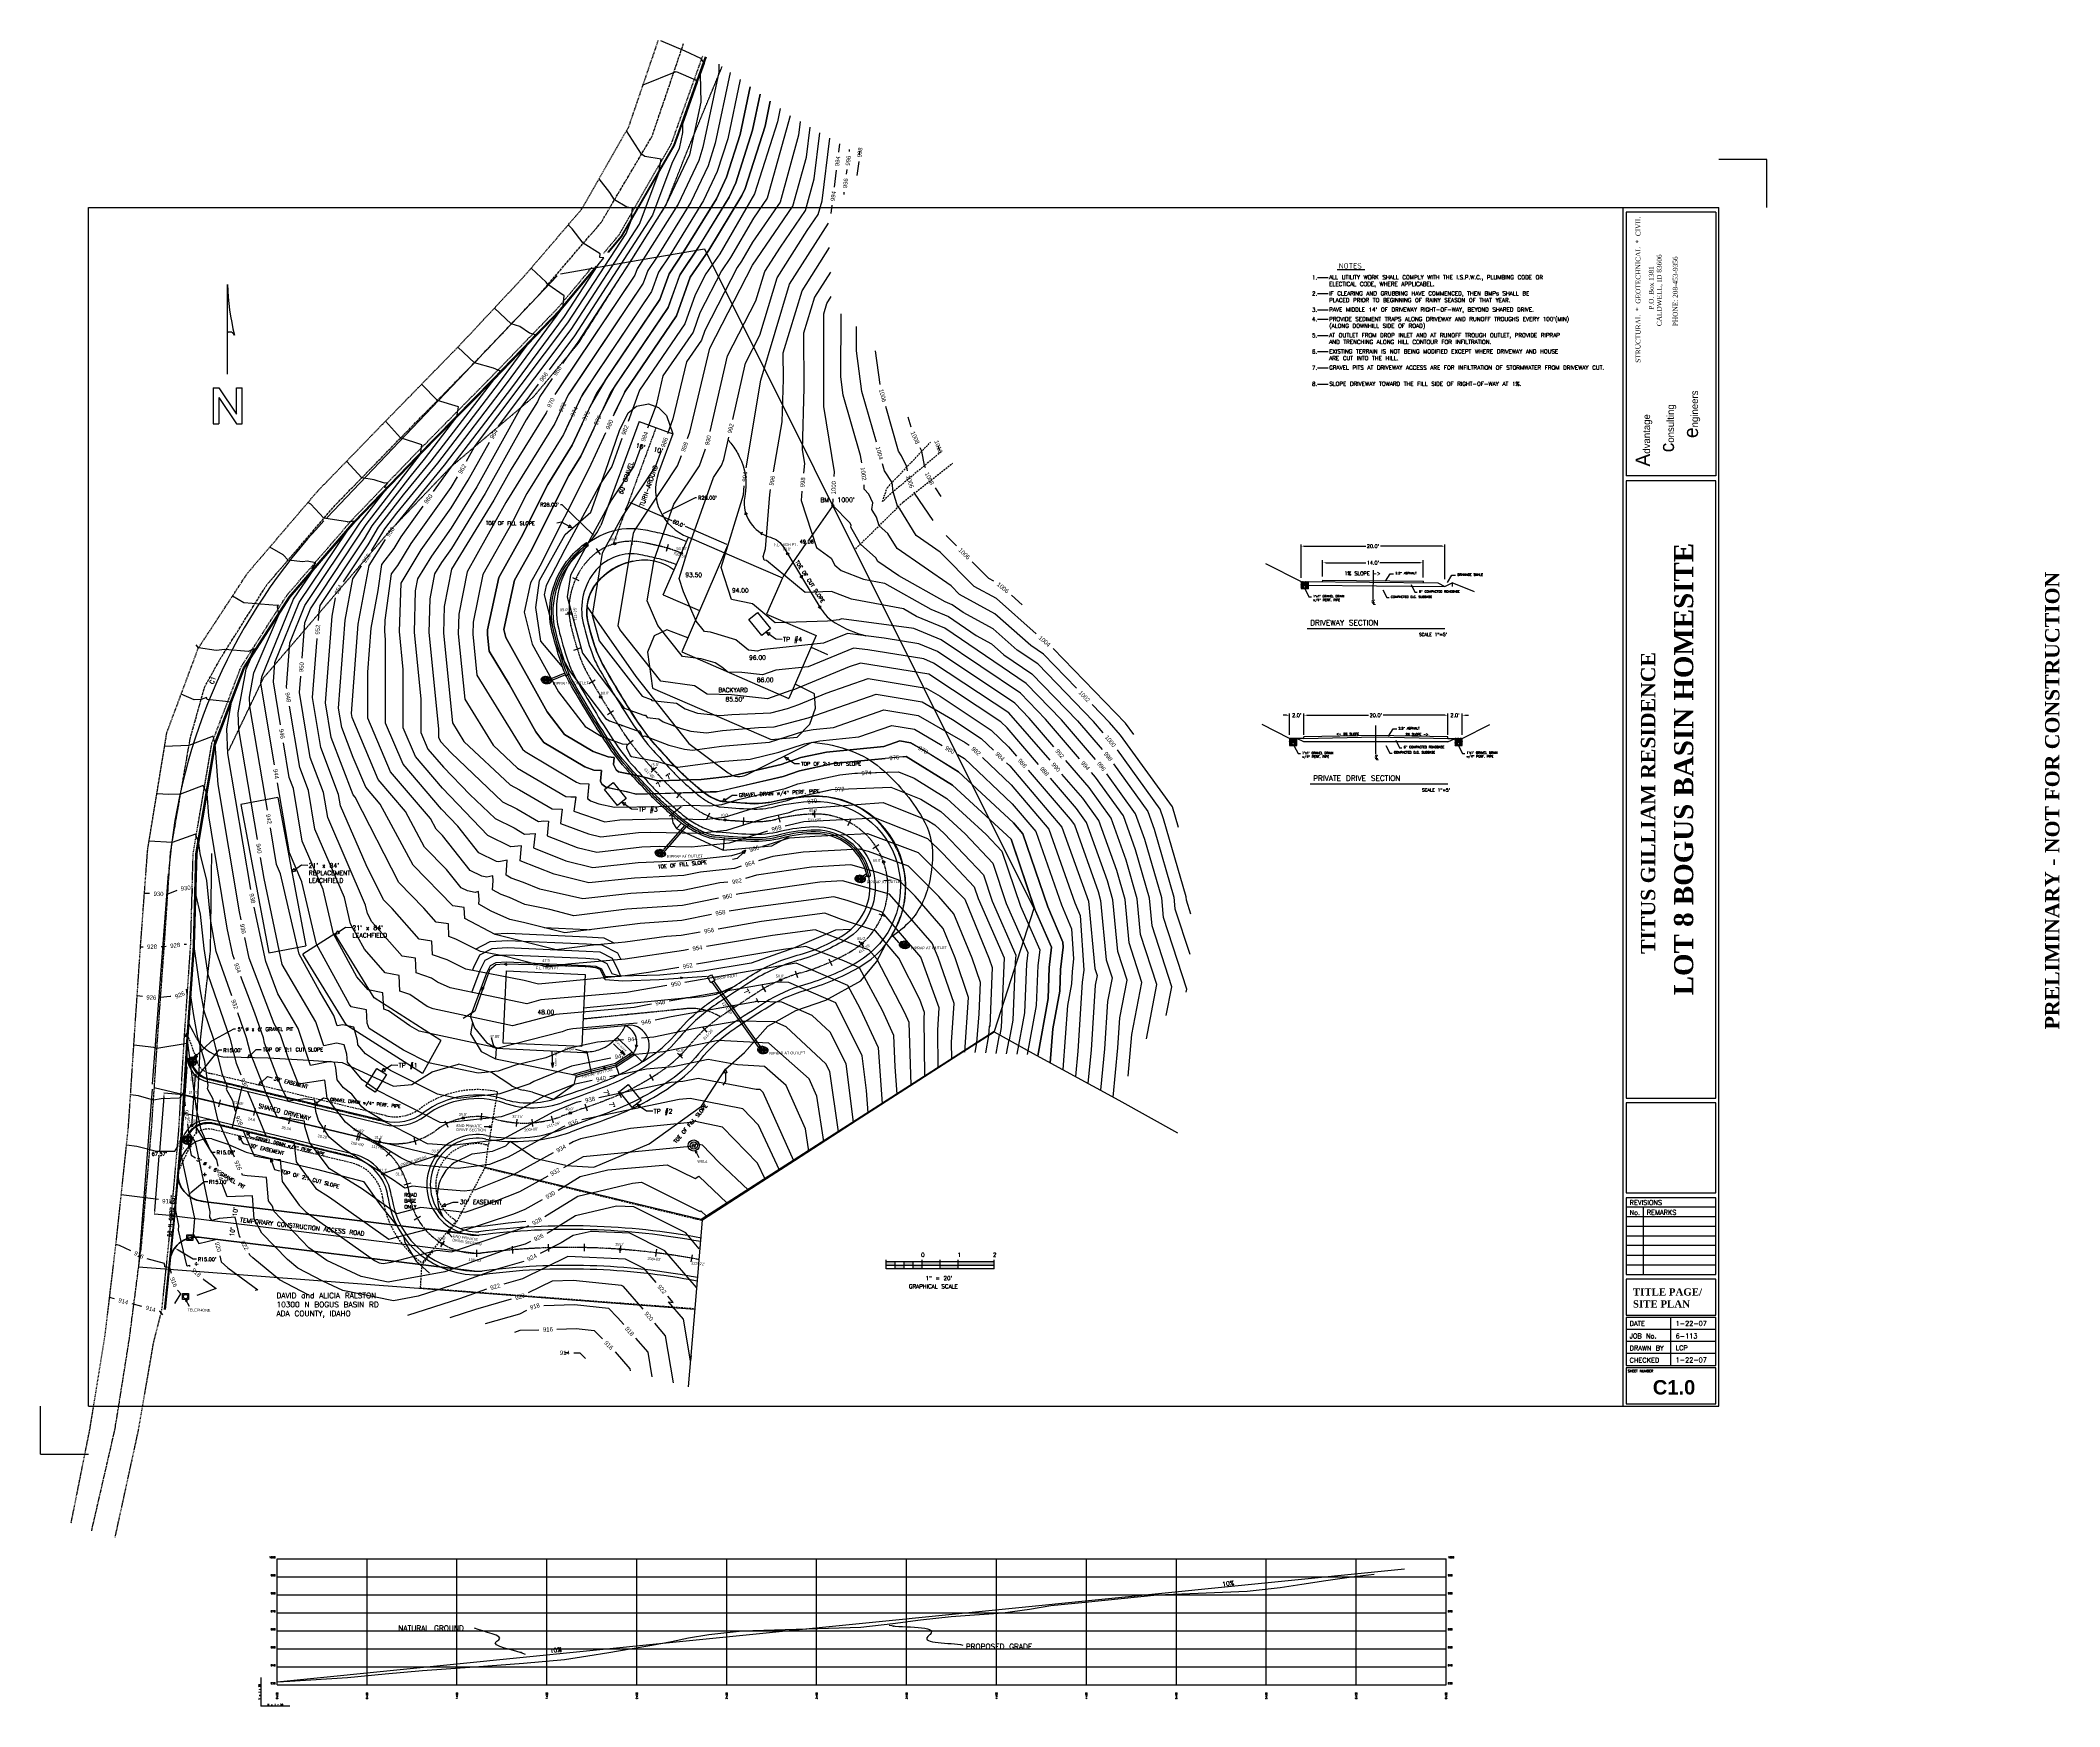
# Model space of a CAD drawing. Header units: inches. Extents: x 798 to 1921, y 392 to 1318.
import ezdxf
from ezdxf.enums import TextEntityAlignment as Align

# ---------------------------------------------------------------- set-up
doc = ezdxf.new("R2010")
doc.units = ezdxf.units.IN
doc.header["$MEASUREMENT"] = 0
for name, pattern in [('CENTER', [2, 1.25, -0.25, 0.25, -0.25]), ('CENTER2', [1.125, 0.75, -0.125, 0.125, -0.125]), ('DASHED', [0.75, 0.5, -0.25]), ('DASHED2', [0.375, 0.25, -0.125]), ('DASHEDX2', [1.5, 1, -0.5]), ('Solid', [0, 0])]:
    doc.linetypes.add(name, pattern=pattern)
for name, color, linetype in [('ADJOINER', 1, 'Continuous'), ('BOUNDARY', 6, 'Continuous'), ('CENTERLINE', 7, 'CENTER'), ('CTEXT', 251, 'Continuous'), ('CTR', 251, 'Continuous'), ('CTRINDEX', 7, 'Continuous'), ('D-BLDG', 2, 'Continuous'), ('D-CL', 5, 'CENTER2'), ('D-CONCRETE', 1, 'Continuous'), ('D-CONTOURS', 4, 'Continuous'), ('D-SCRATCH', 4, 'Continuous'), ('D-SEWER', 3, 'Continuous'), ('D-TEXT', 1, 'Continuous'), ('D-VERT ALIGN', 5, 'Continuous'), ('D-WATER', 4, 'Continuous'), ('Dim', 2, 'Continuous'), ('EP', 7, 'DASHED'), ('ER', 7, 'DASHEDX2'), ('EX-FENCE', 1, 'FENCE_B_1-00_0-10'), ('FLOWLINE', 1, 'Continuous'), ('GRID', 9, 'Continuous'), ('GRIDTEXT', 7, 'Continuous'), ('GRVL DRN LINE', 5, 'Continuous'), ('Index Cont', 8, 'Continuous'), ('LAB_TEXT', 2, 'Continuous'), ('LAYER_2', 7, 'Continuous'), ('Object', 4, 'Continuous'), ('PRVT DRV', 8, 'DASHEDX2'), ('Rebar', 5, 'Continuous'), ('S-EXISTING GRADE', 1, 'Continuous'), ('TBC', 7, 'Continuous'), ('Text', 3, 'Continuous'), ('TEXT100', 1, 'Continuous'), ('TOPS', 1, 'DASHED2')]:
    doc.layers.add(name, color=color, linetype=linetype)
doc.styles.add('ARCHSTYL', font='ARCHSTYL.SHX')
doc.styles.add('ROMANC', font='txt')
doc.styles.add('ROMANS', font='romans')
doc.styles.add('SPHAND', font='SPHAND', dxfattribs={"bigfont": 'SPHAND'})
doc.styles.get("Standard").update_dxf_attribs({"font": 'txt.shx', "height": 2})
doc.linetypes.add('FENCE_B_1-00_0-10', pattern='A,0.7,-0.15,[10,scadline.shx,S=0.1,R=0,X=0,Y=0],-0.15', length=1)
doc.dimstyles.get("Standard").update_dxf_attribs({"dimtxt": 1.5, "dimasz": 0.75, "dimexe": 0.18, "dimexo": 0.0625, "dimgap": 0.09, "dimtad": 0, "dimtih": 1, "dimtoh": 1, "dimzin": 0, "dimdsep": 46, "dimtxsty": 'Standard', "dimcen": 0.09, "dimadec": 0, "dimazin": 0, "dimtfac": 1, "dimtofl": 0, "dimtmove": 0, "dimatfit": 3, "dimfxl": 1, "dimtolj": 1, "dimtzin": 0, "dimarcsym": 0})
pattern_1 = [(228.0128, (1.08, 1.5), (-11.999997348, -13.5000020124), [0.201804, -19.978632]), (184.9697, (0.945, 1.35), (18.0000015773, 1.4999869605), [0.346302, -34.2838875]), (132.5104, (0.6, 1.32), (14.9999860775, -16.500013011), [0.244182, -24.174048]), (267.2737, (0.015, 0.945), (1.4999940266, 30.0000004425), [0.315357, -31.220337]), (292.8337, (0, 0.63), (-7.5000148582, 17.9999946177), [0.3092325, -30.6140595]), (357.2737, (0.12, 0.345), (-30.0000004425, 1.4999940266), [0.315357, -31.220337]), (37.6942, (0.435, 0.33), (-19.5000110184, -14.9999856077), [0.4170435, -41.2872735]), (72.2553, (0.765, 0.585), (10.500016144, 32.9999943469), [0.393732, -38.9794815]), (121.4296, (0.885, 0.96), (-12.0000123513, 19.4999925547), [0.316425, -31.3261095]), (175.2364, (0.72, 1.23), (16.5000014195, -1.499987299), [0.361248, -17.7011445]), (222.3974, (0.36, 1.26), (-18.0000110266, -16.499988123), [0.467172, -46.2500625]), (138.8141, (1.5, 0.93), (-10.50000442, 8.99999597), [0.1594515, -15.785766]), (171.4692, (1.38, 1.035), (19.4999974272, -3.000011865), [0.3033555, -30.0322665]), (225, (1.08, 1.08), (-2e-16, -1.50000046), [0.2121315, -1.909188]), (203.1986, (0.975, 1.26), (7.499999596, 3.000001988), [0.114237, -11.3094225]), (291.8014, (0.87, 1.215), (-1.499999866, 4.50000041), [0.1615545, -7.916193]), (30.9638, (0.93, 1.065), (4.499997033, 3.000003725), [0.2623935, -8.4840345]), (161.5651, (1.155, 1.2), (3.00000065, -1.4999976), [0.1897365, -4.5536805]), (16.3895, (0, 1.215), (15.0000032976, 4.4999890647), [0.2658, -26.3142675]), (70.3462, (0.255, 1.29), (-5.999992871, -16.5000032034), [0.2229915, -22.076112]), (293.1986, (1.155, 1.5), (-3.000001988, 7.499999596), [0.2284725, -11.195187]), (343.6105, (1.245, 1.29), (-15.0000032976, 4.4999890647), [0.2658, -26.3142675]), (339.444, (0, 0.285), (-7.500002767, 2.999993995), [0.25632, -12.559686]), (294.7751, (0.24, 0.195), (-7.499988284, 16.500005133), [0.214767, -21.2619645]), (66.8014, (1.17, 0), (3.000001988, 7.499999596), [0.2284725, -11.195187]), (17.354, (1.26, 0.21), (-19.5000030286, -5.9999917534), [0.2514465, -24.893136]), (69.444, (0.435, 0), (-2.999993995, -7.500002767), [0.12816, -12.687846]), (101.3099, (1.08, 0), (-1.49999645, 6.00000113), [0.076485, -7.5720435]), (165.9638, (1.065, 0.075), (4.50000082, -1.499997086), [0.3092325, -5.875425]), (186.009, (0.765, 0.15), (14.9999996264, 1.4999989762), [0.286575, -28.3708845]), (303.6901, (0.93, 0.93), (-1.500002, 2.99999934), [0.216333, -5.1919935]), (353.1572, (1.05, 0.75), (25.4999990482, -3.0000119969), [0.377691, -37.3913445]), (60.9454, (1.425, 0.705), (-6.000000041, -10.500000577), [0.154434, -15.289011]), (90, (1.5, 0.84), (-1.5, 1.5), [0.09, -1.41]), (120.2564, (0.735, 0.195), (5.99999233, -10.500003684), [0.208386, -20.63028]), (48.0128, (0.63, 0.375), (11.999997348, 13.5000020124), [0.403608, -19.776828]), (0, (0.9, 0.675), (1.5, 1.5), [0.39, -1.11]), (325.3048, (1.29, 0.675), (-14.9999913885, 10.5000129144), [0.237171, -23.479911]), (254.0546, (1.485, 0.54), (-1.499999834, -6.00000019), [0.218403, -10.701762]), (207.646, (1.425, 0.33), (-28.4999937108, -15.0000115698), [0.3555975, -35.204211]), (175.4261, (1.11, 0.165), (-19.5000008375, 1.4999922017), [0.3761985, -37.243611])]

# ---------------------------------------------------------------- blocks, each defined once
blk = doc.blocks.new('HOUSE')
at = {"layer": 'D-BLDG'}
for p, q in [((-36.5, 41.1), (-1.5, 41.1)), ((-36.5, 41.1), (-36.5, -18.9)), ((-1.5, 41.1), (-1.5, 19.1)), ((-1.5, 19.1), (28.5, 19.1)), ((28.5, 19.1), (28.5, -18.9)), ((-36.5, -18.9), (28.5, -18.9))]:
    blk.add_line(p, q, dxfattribs=at)
blk = doc.blocks.new('*D4')
at = {"layer": 'Defpoints', "color": 0}
for p in [(1238.8, 1059.8, 1000), (1210.8, 1019.5), (1210.8, 1019.5)]:
    blk.add_point(p, dxfattribs=at)
at = {"layer": 'Dim', "color": 0, "lineweight": -2}
for p, q in [((1238.4, 1059.2), (1225.6, 1040.8)), ((1238.9, 1059.8), (1239, 1059.7)), ((1211.3, 1020.2), (1224.1, 1038.6)), ((1210.9, 1019.5), (1211, 1019.4))]:
    blk.add_line(p, q, dxfattribs=at)
at = {"layer": 'Dim', "color": 0}
for points in [[(1238.3, 1059.3), (1238.5, 1059.1), (1238.8, 1059.8)], [(1211.1, 1020.2), (1211.4, 1020.1), (1210.8, 1019.5)]]:
    blk.add_solid(points, dxfattribs=at)
at = {"layer": 'Dim', "color": 0, "insert": (1224.8, 1039.7), "char_height": 2, "attachment_point": 5}
blk.add_mtext("\\A1;49.06'", dxfattribs=at)
blk = doc.blocks.new('*D8')
at = {"layer": 'Defpoints', "color": 0}
for p in [(1499.2, 1037.2), (1499.2, 1017.6), (1579.2, 1016.8)]:
    blk.add_point(p, dxfattribs=at)
at = {"layer": 'Dim', "color": 0, "lineweight": -2}
for p, q in [((1499.2, 1019.6), (1499.2, 1038.2)), ((1501, 1037.2), (1535.2, 1037.2)), ((1577.5, 1037.2), (1543.3, 1037.2)), ((1579.2, 1018.8), (1579.2, 1038.2))]:
    blk.add_line(p, q, dxfattribs=at)
at = {"layer": 'Dim', "color": 0}
for points in [[(1501, 1037.5), (1501, 1036.9), (1499.2, 1037.2)], [(1577.5, 1037.5), (1577.5, 1036.9), (1579.2, 1037.2)]]:
    blk.add_solid(points, dxfattribs=at)
at = {"layer": 'Dim', "color": 0, "insert": (1539.2, 1037.2), "char_height": 2, "attachment_point": 5}
blk.add_mtext("\\A1;20.0'", dxfattribs=at)
blk = doc.blocks.new('*D9')
at = {"layer": 'Defpoints', "color": 0}
for p in [(1511.2, 1028), (1511.2, 1018.3), (1567.2, 1017.7)]:
    blk.add_point(p, dxfattribs=at)
at = {"layer": 'Dim', "color": 0, "lineweight": -2}
for p, q in [((1511.2, 1020.3), (1511.2, 1029.5)), ((1513, 1028), (1535.3, 1028)), ((1565.5, 1028), (1543.1, 1028)), ((1567.2, 1019.7), (1567.2, 1029.5))]:
    blk.add_line(p, q, dxfattribs=at)
at = {"layer": 'Dim', "color": 0}
for points in [[(1513, 1028.2), (1513, 1027.7), (1511.2, 1028)], [(1565.5, 1028.2), (1565.5, 1027.7), (1567.2, 1028)]]:
    blk.add_solid(points, dxfattribs=at)
at = {"layer": 'Dim', "color": 0, "insert": (1539.2, 1028), "char_height": 2, "attachment_point": 5}
blk.add_mtext("\\A1;14.0'", dxfattribs=at)
blk = doc.blocks.new('*D14')
at = {"layer": 'Defpoints', "color": 0}
for p in [(883.8, 716), (891.6, 703.2)]:
    blk.add_point(p, dxfattribs=at)
at = {"layer": 'Dim', "color": 0, "lineweight": -2}
for p, q in [((893.5, 700.1), (884.8, 714.3)), ((895.5, 700.1), (893.5, 700.1))]:
    blk.add_line(p, q, dxfattribs=at)
at = {"layer": 'Dim', "color": 0}
blk.add_solid([(885.1, 714.4), (884.5, 714.1), (883.8, 716)], dxfattribs=at)
at = {"layer": 'Dim', "color": 0, "insert": (901.4, 700.1), "char_height": 2, "attachment_point": 5}
blk.add_mtext("\\A1;R15.00'", dxfattribs=at)
blk = doc.blocks.new('*D15')
at = {"layer": 'Defpoints', "color": 0}
for p in [(894.7, 753.8), (885.3, 742.1)]:
    blk.add_point(p, dxfattribs=at)
at = {"layer": 'Dim', "color": 0, "lineweight": -2}
for p, q in [((897.2, 756.9), (886.6, 743.7)), ((899.2, 756.9), (897.2, 756.9))]:
    blk.add_line(p, q, dxfattribs=at)
at = {"layer": 'Dim', "color": 0}
blk.add_solid([(886.3, 743.9), (886.8, 743.5), (885.3, 742.1)], dxfattribs=at)
at = {"layer": 'Dim', "color": 0, "insert": (905.1, 756.9), "char_height": 2, "attachment_point": 5}
blk.add_mtext("\\A1;R15.00'", dxfattribs=at)
blk = doc.blocks.new('*D16')
at = {"layer": 'Defpoints', "color": 0}
for p in [(1500.8, 943.2), (1500.8, 931.1), (1580.8, 930.3)]:
    blk.add_point(p, dxfattribs=at)
at = {"layer": 'Dim', "color": 0, "lineweight": -2}
for p, q in [((1500.8, 933.1), (1500.8, 944.2)), ((1502.6, 943.2), (1536.8, 943.2)), ((1579.1, 943.2), (1544.9, 943.2)), ((1580.8, 932.3), (1580.8, 944.2))]:
    blk.add_line(p, q, dxfattribs=at)
at = {"layer": 'Dim', "color": 0}
for points in [[(1502.6, 943.5), (1502.6, 942.9), (1500.8, 943.2)], [(1579.1, 943.5), (1579.1, 942.9), (1580.8, 943.2)]]:
    blk.add_solid(points, dxfattribs=at)
at = {"layer": 'Dim', "color": 0, "insert": (1540.8, 943.2), "char_height": 2, "attachment_point": 5}
blk.add_mtext("\\A1;20.0'", dxfattribs=at)
blk = doc.blocks.new('*D17')
at = {"layer": 'Defpoints', "color": 0}
for p in [(1588.8, 943.2), (1580.8, 930.3), (1588.8, 930.3)]:
    blk.add_point(p, dxfattribs=at)
at = {"layer": 'Dim', "color": 0, "lineweight": -2}
for p, q in [((1580.8, 932.3), (1580.8, 944.2)), ((1588.8, 932.3), (1588.8, 944.2)), ((1590.6, 943.2), (1592.3, 943.2))]:
    blk.add_line(p, q, dxfattribs=at)
at = {"layer": 'Dim', "color": 0}
blk.add_solid([(1590.6, 943.5), (1590.6, 942.9), (1588.8, 943.2)], dxfattribs=at)
at = {"layer": 'Dim', "color": 0, "insert": (1584.8, 943.2), "char_height": 2, "attachment_point": 5}
blk.add_mtext("\\A1;2.0'", dxfattribs=at)
blk = doc.blocks.new('*D18')
at = {"layer": 'Defpoints', "color": 0}
for p in [(1492.8, 943.2), (1492.8, 930.3), (1500.8, 930.3)]:
    blk.add_point(p, dxfattribs=at)
at = {"layer": 'Dim', "color": 0, "lineweight": -2}
for p, q in [((1491.1, 943.2), (1489.3, 943.2)), ((1492.8, 932.3), (1492.8, 944.2)), ((1500.8, 932.3), (1500.8, 944.2))]:
    blk.add_line(p, q, dxfattribs=at)
at = {"layer": 'Dim', "color": 0}
blk.add_solid([(1491.1, 943.5), (1491.1, 942.9), (1492.8, 943.2)], dxfattribs=at)
at = {"layer": 'Dim', "color": 0, "insert": (1496.8, 943.2), "char_height": 2, "attachment_point": 5}
blk.add_mtext("\\A1;2.0'", dxfattribs=at)
blk = doc.blocks.new('*D19')
at = {"layer": 'Defpoints', "color": 0}
for p in [(1168.9, 1067.4), (1143.9, 1054.7)]:
    blk.add_point(p, dxfattribs=at)
at = {"layer": 'Dim', "color": 0, "lineweight": -2}
for p, q in [((1162.3, 1064.1), (1144.6, 1055.1)), ((1163.1, 1064.1), (1162.3, 1064.1))]:
    blk.add_line(p, q, dxfattribs=at)
at = {"layer": 'Dim', "color": 0}
blk.add_solid([(1144.5, 1055.2), (1144.6, 1055), (1143.9, 1054.7)], dxfattribs=at)
at = {"layer": 'Dim', "color": 0, "insert": (1169.2, 1064.1), "char_height": 2, "attachment_point": 5}
blk.add_mtext("\\A1;R28.00'", dxfattribs=at)
blk = doc.blocks.new('*D20')
at = {"layer": 'Defpoints', "color": 0}
for p in [(1086.1, 1062.3), (1106.3, 1042.9)]:
    blk.add_point(p, dxfattribs=at)
at = {"layer": 'Dim', "color": 0, "lineweight": -2}
for p, q in [((1087.5, 1060.3), (1088.2, 1060.3)), ((1088.2, 1060.3), (1105.7, 1043.4))]:
    blk.add_line(p, q, dxfattribs=at)
at = {"layer": 'Dim', "color": 0}
blk.add_solid([(1105.8, 1043.5), (1105.7, 1043.3), (1106.3, 1042.9)], dxfattribs=at)
at = {"layer": 'Dim', "color": 0, "insert": (1081.3, 1060.3), "char_height": 2, "attachment_point": 5}
blk.add_mtext("\\A1;R28.00'", dxfattribs=at)
blk = doc.blocks.new('Tick')
at = {"layer": 'D-SCRATCH'}
blk.add_line((0, -2), (0, 2), dxfattribs=at)
blk = doc.blocks.new('*D22')
at = {"layer": 'Defpoints', "color": 0}
for p in [(1123.6, 1057.3), (1125.5, 1061.8), (1178.7, 1033.5)]:
    blk.add_point(p, dxfattribs=at)
at = {"layer": 'Dim', "color": 0, "lineweight": -2}
for p, q in [((1123.6, 1057.4), (1125.6, 1061.9)), ((1126.2, 1061.5), (1149.3, 1051.5)), ((1179.9, 1038.2), (1156.9, 1048.2)), ((1178.7, 1033.5), (1180.7, 1038.1))]:
    blk.add_line(p, q, dxfattribs=at)
at = {"layer": 'Dim', "color": 0}
for points in [[(1126.3, 1061.6), (1126.2, 1061.4), (1125.5, 1061.8)], [(1180, 1038.3), (1179.9, 1038.1), (1180.6, 1037.9)]]:
    blk.add_solid(points, dxfattribs=at)
at = {"layer": 'Dim', "color": 0, "insert": (1153.1, 1049.8), "char_height": 2, "attachment_point": 5, "rotation": 336.5658}
blk.add_mtext("\\A1;60.0'", dxfattribs=at)
blk = doc.blocks.new('*D26')
at = {"layer": 'Defpoints', "color": 0, "linetype": 'Continuous'}
for p in [(877.9, 732.2), (861.7, 665.7), (872.6, 664.8)]:
    blk.add_point(p, dxfattribs=at)
at = {"layer": 'PRVT DRV', "color": 0, "linetype": 'Continuous', "lineweight": -2}
for p, q in [((866.9, 731), (864.5, 700.4)), ((877.8, 732.2), (866.8, 733)), ((861.9, 667.6), (864.3, 698.2)), ((872.5, 664.8), (861.5, 665.7))]:
    blk.add_line(p, q, dxfattribs=at)
at = {"layer": 'PRVT DRV', "color": 0, "linetype": 'Continuous'}
for points in [[(866.5, 731), (867.2, 731), (867, 733)], [(861.5, 667.7), (862.2, 667.6), (861.7, 665.7)]]:
    blk.add_solid(points, dxfattribs=at)
at = {"layer": 'PRVT DRV', "color": 0, "linetype": 'Continuous', "lineweight": 9, "insert": (864.4, 699.3), "char_height": 2, "attachment_point": 5}
blk.add_mtext("\\A1;67.57'", dxfattribs=at)
blk = doc.blocks.new('*D27')
at = {"layer": 'Defpoints', "color": 0}
for p in [(873.1, 646.9), (885.9, 638.9)]:
    blk.add_point(p, dxfattribs=at)
at = {"layer": 'Dim', "color": 0, "lineweight": -2}
for p, q in [((883.1, 640.7), (874.8, 645.8)), ((885.1, 640.7), (883.1, 640.7))]:
    blk.add_line(p, q, dxfattribs=at)
at = {"layer": 'Dim', "color": 0}
blk.add_solid([(875, 646.1), (874.6, 645.5), (873.1, 646.9)], dxfattribs=at)
at = {"layer": 'Dim', "color": 0, "insert": (890.9, 640.7), "char_height": 2, "attachment_point": 5}
blk.add_mtext("\\A1;R15.00'", dxfattribs=at)
blk = doc.blocks.new('*D28')
at = {"layer": 'Defpoints', "color": 0}
for p in [(891.9, 685.8), (880.3, 676.3)]:
    blk.add_point(p, dxfattribs=at)
at = {"layer": 'Dim', "color": 0, "lineweight": -2}
for p, q in [((889.3, 683.7), (881.8, 677.6)), ((891.3, 683.7), (889.3, 683.7))]:
    blk.add_line(p, q, dxfattribs=at)
at = {"layer": 'Dim', "color": 0}
blk.add_solid([(881.6, 677.9), (882, 677.3), (880.3, 676.3)], dxfattribs=at)
at = {"layer": 'Dim', "color": 0, "insert": (897.2, 683.7), "char_height": 2, "attachment_point": 5}
blk.add_mtext("\\A1;R15.00'", dxfattribs=at)

msp = doc.modelspace()

# ---------------------------------------------------------------- hatches: boundary and pattern name
at = {"layer": 'Index Cont'}
h = msp.add_hatch(dxfattribs=at)
h.set_pattern_fill('GRAVEL', color=256, scale=2, style=0)
h.set_pattern_definition([(228.0128, (-113.89928, 200.65287), (-15.999996464, -18.000002683), [0.269072, -26.638176]), (184.9697, (-114.079275, 200.45287), (24.000002103, 1.999982614), [0.461736, -45.71185]), (132.5104, (-114.53928, 200.41287), (19.999981437, -22.000017348), [0.325576, -32.232064]), (267.2737, (-115.319275, 199.91287), (1.9999920355, 40.00000059), [0.420476, -41.627116]), (292.8337, (-115.33928, 199.49287), (-10.000019811, 23.9999928236), [0.41231, -40.818746]), (357.2737, (-115.179275, 199.11287), (-40.00000059, 1.9999920355), [0.420476, -41.627116]), (37.6942, (-114.759275, 199.092866), (-26.0000146912, -19.9999808103), [0.556058, -55.049698]), (72.2553, (-114.319275, 199.432866), (14.0000215254, 43.9999924625), [0.524976, -51.972642]), (121.4296, (-114.159275, 199.93287), (-16.0000164684, 25.999990073), [0.4219, -41.768146]), (175.2364, (-114.37928, 200.29287), (22.000001893, -1.999983065), [0.481664, -23.601526]), (222.3974, (-114.859275, 200.332866), (-24.0000147021, -21.999984164), [0.622896, -61.66675]), (138.8141, (-113.33928, 199.89287), (-14.000005894, 11.999994627), [0.212602, -21.047688]), (171.4692, (-113.49928, 200.03287), (25.9999965696, -4.00001582), [0.404474, -40.043022]), (225, (-113.8993, 200.0929), (-2e-16, -2.0000006), [0.282842, -2.545584]), (203.1986, (-114.03928, 200.33287), (9.99999946, 4.00000265), [0.152316, -15.07923]), (291.8014, (-114.17928, 200.27287), (-1.99999982, 6.00000055), [0.215406, -10.554924]), (30.9638, (-114.09928, 200.07287), (5.999996045, 4.00000497), [0.349858, -11.312046]), (161.5651, (-113.7993, 200.25287), (4.00000087, -1.9999968), [0.252982, -6.071574]), (16.3895, (-115.33928, 200.27287), (20.000004397, 5.99998542), [0.3544, -35.08569]), (70.3462, (-114.99928, 200.37287), (-7.999990495, -22.000004271), [0.297322, -29.434816]), (293.1986, (-113.79928, 200.65287), (-4.00000265, 9.99999946), [0.30463, -14.926916]), (343.6105, (-113.67928, 200.37287), (-20.000004397, 5.99998542), [0.3544, -35.08569]), (339.444, (-115.33928, 199.03287), (-10.00000369, 3.999991993), [0.34176, -16.746248]), (294.7751, (-115.01928, 198.91287), (-9.999984378, 22.000006844), [0.286356, -28.349286]), (66.8014, (-113.77928, 198.65287), (4.00000265, 9.99999946), [0.30463, -14.926916]), (17.354, (-113.65928, 198.93287), (-26.000004038, -7.999989005), [0.335262, -33.190848]), (69.444, (-114.75928, 198.65287), (-3.999991993, -10.00000369), [0.17088, -16.917128]), (101.3099, (-113.89928, 198.65287), (-1.99999526, 8.0000015), [0.10198, -10.096058]), (165.9638, (-113.91928, 198.75287), (6.0000011, -1.99999611), [0.41231, -7.8339]), (186.009, (-114.31928, 198.85287), (19.999999502, 1.999998635), [0.3821, -37.827846]), (303.6901, (-114.0993, 199.89287), (-2.00000267, 3.99999912), [0.288444, -6.922658]), (353.1572, (-113.939275, 199.652866), (33.999998731, -4.000015996), [0.503588, -49.855126]), (60.9454, (-113.43928, 199.59287), (-8.000000054, -14.00000077), [0.205912, -20.385348]), (90, (-113.3393, 199.7729), (-2, 2), [0.12, -1.88]), (120.2564, (-114.35928, 198.91287), (7.999989774, -14.000004912), [0.277848, -27.50704]), (48.0128, (-114.49928, 199.15287), (15.999996464, 18.000002683), [0.538144, -26.369104]), (0, (-114.1393, 199.5529), (2, 2), [0.52, -1.48]), (325.3048, (-113.61928, 199.55287), (-19.999988518, 14.000017219), [0.316228, -31.306548]), (254.0546, (-113.35928, 199.37287), (-1.99999978, -8.000000253), [0.291204, -14.269016]), (207.646, (-113.439275, 199.09287), (-37.9999916144, -20.0000154263), [0.47413, -46.938948]), (175.4261, (-113.859275, 198.872866), (-26.0000011166, 1.9999896023), [0.501598, -49.658148])])
edge = h.paths.add_edge_path()
edge.add_ellipse((1079.568, 962.711), major_axis=(-2.81, 0.607), ratio=0.72639333, start_angle=0, end_angle=360)
h = msp.add_hatch(dxfattribs=at)
h.set_pattern_fill('GRAVEL', color=256, scale=2, style=0)
h.set_pattern_definition([(228.0128, (-50.51342, 104.40804), (-15.999996464, -18.000002683), [0.269072, -26.638176]), (184.9697, (-50.69342, 104.20804), (24.000002103, 1.999982614), [0.461736, -45.71185]), (132.5104, (-51.15342, 104.16804), (19.999981437, -22.000017348), [0.325576, -32.232064]), (267.2737, (-51.93342, 103.66804), (1.9999920355, 40.00000059), [0.420476, -41.627116]), (292.8337, (-51.95342, 103.24804), (-10.000019811, 23.9999928236), [0.41231, -40.818746]), (357.2737, (-51.79342, 102.86804), (-40.00000059, 1.9999920355), [0.420476, -41.627116]), (37.6942, (-51.37342, 102.84804), (-26.0000146912, -19.9999808103), [0.556058, -55.049698]), (72.2553, (-50.93342, 103.18804), (14.0000215254, 43.9999924625), [0.524976, -51.972642]), (121.4296, (-50.77342, 103.68804), (-16.0000164684, 25.999990073), [0.4219, -41.768146]), (175.2364, (-50.99342, 104.04804), (22.000001893, -1.999983065), [0.481664, -23.601526]), (222.3974, (-51.47342, 104.08804), (-24.0000147021, -21.999984164), [0.622896, -61.66675]), (138.8141, (-49.95342, 103.64804), (-14.000005894, 11.999994627), [0.212602, -21.047688]), (171.4692, (-50.11342, 103.78804), (25.9999965696, -4.00001582), [0.404474, -40.043022]), (225, (-50.5134, 103.848), (-2e-16, -2.0000006), [0.282842, -2.545584]), (203.1986, (-50.65342, 104.08804), (9.99999946, 4.00000265), [0.152316, -15.07923]), (291.8014, (-50.79342, 104.02804), (-1.99999982, 6.00000055), [0.215406, -10.554924]), (30.9638, (-50.71342, 103.82804), (5.999996045, 4.00000497), [0.349858, -11.312046]), (161.5651, (-50.4134, 104.00804), (4.00000087, -1.9999968), [0.252982, -6.071574]), (16.3895, (-51.95342, 104.02804), (20.000004397, 5.99998542), [0.3544, -35.08569]), (70.3462, (-51.61342, 104.12804), (-7.999990495, -22.000004271), [0.297322, -29.434816]), (293.1986, (-50.41342, 104.40804), (-4.00000265, 9.99999946), [0.30463, -14.926916]), (343.6105, (-50.29342, 104.12804), (-20.000004397, 5.99998542), [0.3544, -35.08569]), (339.444, (-51.95342, 102.78804), (-10.00000369, 3.999991993), [0.34176, -16.746248]), (294.7751, (-51.63342, 102.66804), (-9.999984378, 22.000006844), [0.286356, -28.349286]), (66.8014, (-50.39342, 102.40804), (4.00000265, 9.99999946), [0.30463, -14.926916]), (17.354, (-50.27342, 102.68804), (-26.000004038, -7.999989005), [0.335262, -33.190848]), (69.444, (-51.37342, 102.40804), (-3.999991993, -10.00000369), [0.17088, -16.917128]), (101.3099, (-50.51342, 102.40804), (-1.99999526, 8.0000015), [0.10198, -10.096058]), (165.9638, (-50.5334, 102.50804), (6.0000011, -1.99999611), [0.41231, -7.8339]), (186.009, (-50.93342, 102.60804), (19.999999502, 1.999998635), [0.3821, -37.827846]), (303.6901, (-50.7134, 103.64804), (-2.00000267, 3.99999912), [0.288444, -6.922658]), (353.1572, (-50.55342, 103.40804), (33.999998731, -4.000015996), [0.503588, -49.855126]), (60.9454, (-50.05342, 103.34804), (-8.000000054, -14.00000077), [0.205912, -20.385348]), (90, (-49.9534, 103.528), (-2, 2), [0.12, -1.88]), (120.2564, (-50.97342, 102.66804), (7.999989774, -14.000004912), [0.277848, -27.50704]), (48.0128, (-51.11342, 102.90804), (15.999996464, 18.000002683), [0.538144, -26.369104]), (0, (-50.7534, 103.308), (2, 2), [0.52, -1.48]), (325.3048, (-50.23342, 103.30804), (-19.999988518, 14.000017219), [0.316228, -31.306548]), (254.0546, (-49.97342, 103.12804), (-1.99999978, -8.000000253), [0.291204, -14.269016]), (207.646, (-50.05342, 102.84804), (-37.9999916144, -20.0000154263), [0.47413, -46.938948]), (175.4261, (-50.47342, 102.62804), (-26.0000011166, 1.9999896023), [0.501598, -49.658148])])
edge = h.paths.add_edge_path()
edge.add_ellipse((1142.954, 866.466), major_axis=(-2.81, 0.607), ratio=0.72639333, start_angle=0, end_angle=360)
h = msp.add_hatch(dxfattribs=at)
h.set_pattern_fill('GRAVEL', color=256, scale=2, style=0)
h.set_pattern_definition([(228.0128, (60.56881, 90.13213), (-15.999996464, -18.000002683), [0.269072, -26.638176]), (184.9697, (60.388815, 89.93213), (24.000002103, 1.999982614), [0.461736, -45.71185]), (132.5104, (59.92881, 89.89213), (19.999981437, -22.000017348), [0.325576, -32.232064]), (267.2737, (59.14881, 89.39213), (1.9999920355, 40.00000059), [0.420476, -41.627116]), (292.8337, (59.12881, 88.97213), (-10.000019811, 23.9999928236), [0.41231, -40.818746]), (357.2737, (59.28881, 88.59213), (-40.00000059, 1.9999920355), [0.420476, -41.627116]), (37.6942, (59.708815, 88.57213), (-26.0000146912, -19.9999808103), [0.556058, -55.049698]), (72.2553, (60.148815, 88.91213), (14.0000215254, 43.9999924625), [0.524976, -51.972642]), (121.4296, (60.30881, 89.41213), (-16.0000164684, 25.999990073), [0.4219, -41.768146]), (175.2364, (60.08881, 89.77213), (22.000001893, -1.999983065), [0.481664, -23.601526]), (222.3974, (59.608815, 89.81213), (-24.0000147021, -21.999984164), [0.622896, -61.66675]), (138.8141, (61.12881, 89.37213), (-14.000005894, 11.999994627), [0.212602, -21.047688]), (171.4692, (60.96881, 89.51213), (25.9999965696, -4.00001582), [0.404474, -40.043022]), (225, (60.5688, 89.5721), (-2e-16, -2.0000006), [0.282842, -2.545584]), (203.1986, (60.42881, 89.81213), (9.99999946, 4.00000265), [0.152316, -15.07923]), (291.8014, (60.2888, 89.75213), (-1.99999982, 6.00000055), [0.215406, -10.554924]), (30.9638, (60.3688, 89.55213), (5.999996045, 4.00000497), [0.349858, -11.312046]), (161.5651, (60.6688, 89.7321), (4.00000087, -1.9999968), [0.252982, -6.071574]), (16.3895, (59.12881, 89.75213), (20.000004397, 5.99998542), [0.3544, -35.08569]), (70.3462, (59.46881, 89.85213), (-7.999990495, -22.000004271), [0.297322, -29.434816]), (293.1986, (60.66881, 90.13213), (-4.00000265, 9.99999946), [0.30463, -14.926916]), (343.6105, (60.78881, 89.85213), (-20.000004397, 5.99998542), [0.3544, -35.08569]), (339.444, (59.12881, 88.51213), (-10.00000369, 3.999991993), [0.34176, -16.746248]), (294.7751, (59.44881, 88.39213), (-9.999984378, 22.000006844), [0.286356, -28.349286]), (66.8014, (60.68881, 88.13213), (4.00000265, 9.99999946), [0.30463, -14.926916]), (17.354, (60.80881, 88.41213), (-26.000004038, -7.999989005), [0.335262, -33.190848]), (69.444, (59.70881, 88.13213), (-3.999991993, -10.00000369), [0.17088, -16.917128]), (101.3099, (60.5688, 88.13213), (-1.99999526, 8.0000015), [0.10198, -10.096058]), (165.9638, (60.5488, 88.23213), (6.0000011, -1.99999611), [0.41231, -7.8339]), (186.009, (60.14881, 88.33213), (19.999999502, 1.999998635), [0.3821, -37.827846]), (303.6901, (60.3688, 89.37213), (-2.00000267, 3.99999912), [0.288444, -6.922658]), (353.1572, (60.528815, 89.13213), (33.999998731, -4.000015996), [0.503588, -49.855126]), (60.9454, (61.02881, 89.07213), (-8.000000054, -14.00000077), [0.205912, -20.385348]), (90, (61.1288, 89.2521), (-2, 2), [0.12, -1.88]), (120.2564, (60.10881, 88.39213), (7.999989774, -14.000004912), [0.277848, -27.50704]), (48.0128, (59.96881, 88.63213), (15.999996464, 18.000002683), [0.538144, -26.369104]), (0, (60.3288, 89.0321), (2, 2), [0.52, -1.48]), (325.3048, (60.84881, 89.03213), (-19.999988518, 14.000017219), [0.316228, -31.306548]), (254.0546, (61.10881, 88.85213), (-1.99999978, -8.000000253), [0.291204, -14.269016]), (207.646, (61.028815, 88.57213), (-37.9999916144, -20.0000154263), [0.47413, -46.938948]), (175.4261, (60.608815, 88.35213), (-26.0000011166, 1.9999896023), [0.501598, -49.658148])])
edge = h.paths.add_edge_path()
edge.add_ellipse((1254.036, 852.19), major_axis=(-2.81, 0.607), ratio=0.72639333, start_angle=0, end_angle=360)
h = msp.add_hatch(dxfattribs=at)
h.set_pattern_fill('GRAVEL', color=256, scale=2, style=0)
h.set_pattern_definition([(228.0128, (85.18951, 53.41134), (-15.999996464, -18.000002683), [0.269072, -26.638176]), (184.9697, (85.00951, 53.21134), (24.000002103, 1.999982614), [0.461736, -45.71185]), (132.5104, (84.54951, 53.17134), (19.999981437, -22.000017348), [0.325576, -32.232064]), (267.2737, (83.76951, 52.67134), (1.9999920355, 40.00000059), [0.420476, -41.627116]), (292.8337, (83.74951, 52.25134), (-10.000019811, 23.9999928236), [0.41231, -40.818746]), (357.2737, (83.90951, 51.87134), (-40.00000059, 1.9999920355), [0.420476, -41.627116]), (37.6942, (84.32951, 51.85134), (-26.0000146912, -19.9999808103), [0.556058, -55.049698]), (72.2553, (84.76951, 52.19134), (14.0000215254, 43.9999924625), [0.524976, -51.972642]), (121.4296, (84.92951, 52.69134), (-16.0000164684, 25.999990073), [0.4219, -41.768146]), (175.2364, (84.70951, 53.05134), (22.000001893, -1.999983065), [0.481664, -23.601526]), (222.3974, (84.22951, 53.091343), (-24.0000147021, -21.999984164), [0.622896, -61.66675]), (138.8141, (85.7495, 52.65134), (-14.000005894, 11.999994627), [0.212602, -21.047688]), (171.4692, (85.58951, 52.79134), (25.9999965696, -4.00001582), [0.404474, -40.043022]), (225, (85.1895, 52.8513), (-2e-16, -2.0000006), [0.282842, -2.545584]), (203.1986, (85.0495, 53.09134), (9.99999946, 4.00000265), [0.152316, -15.07923]), (291.8014, (84.9095, 53.03134), (-1.99999982, 6.00000055), [0.215406, -10.554924]), (30.9638, (84.9895, 52.83134), (5.999996045, 4.00000497), [0.349858, -11.312046]), (161.5651, (85.2895, 53.01134), (4.00000087, -1.9999968), [0.252982, -6.071574]), (16.3895, (83.74951, 53.03134), (20.000004397, 5.99998542), [0.3544, -35.08569]), (70.3462, (84.08951, 53.13134), (-7.999990495, -22.000004271), [0.297322, -29.434816]), (293.1986, (85.2895, 53.41134), (-4.00000265, 9.99999946), [0.30463, -14.926916]), (343.6105, (85.40951, 53.13134), (-20.000004397, 5.99998542), [0.3544, -35.08569]), (339.444, (83.7495, 51.79134), (-10.00000369, 3.999991993), [0.34176, -16.746248]), (294.7751, (84.06951, 51.67134), (-9.999984378, 22.000006844), [0.286356, -28.349286]), (66.8014, (85.3095, 51.41134), (4.00000265, 9.99999946), [0.30463, -14.926916]), (17.354, (85.42951, 51.69134), (-26.000004038, -7.999989005), [0.335262, -33.190848]), (69.444, (84.3295, 51.41134), (-3.999991993, -10.00000369), [0.17088, -16.917128]), (101.3099, (85.1895, 51.41134), (-1.99999526, 8.0000015), [0.10198, -10.096058]), (165.9638, (85.1695, 51.51134), (6.0000011, -1.99999611), [0.41231, -7.8339]), (186.009, (84.76951, 51.61134), (19.999999502, 1.999998635), [0.3821, -37.827846]), (303.6901, (84.9895, 52.65134), (-2.00000267, 3.99999912), [0.288444, -6.922658]), (353.1572, (85.14951, 52.41134), (33.999998731, -4.000015996), [0.503588, -49.855126]), (60.9454, (85.6495, 52.35134), (-8.000000054, -14.00000077), [0.205912, -20.385348]), (90, (85.7495, 52.5313), (-2, 2), [0.12, -1.88]), (120.2564, (84.72951, 51.67134), (7.999989774, -14.000004912), [0.277848, -27.50704]), (48.0128, (84.58951, 51.91134), (15.999996464, 18.000002683), [0.538144, -26.369104]), (0, (84.9495, 52.3113), (2, 2), [0.52, -1.48]), (325.3048, (85.46951, 52.31134), (-19.999988518, 14.000017219), [0.316228, -31.306548]), (254.0546, (85.7295, 52.13134), (-1.99999978, -8.000000253), [0.291204, -14.269016]), (207.646, (85.64951, 51.85134), (-37.9999916144, -20.0000154263), [0.47413, -46.938948]), (175.4261, (85.22951, 51.63134), (-26.0000011166, 1.9999896023), [0.501598, -49.658148])])
edge = h.paths.add_edge_path()
edge.add_ellipse((1278.657, 815.47), major_axis=(-2.81, 0.607), ratio=0.72639333, start_angle=0, end_angle=360)
h = msp.add_hatch(dxfattribs=at)
h.set_pattern_fill('GRAVEL', color=256, scale=2, style=0)
h.set_pattern_definition([(228.0128, (6.43158, -5.04089), (-15.999996464, -18.000002683), [0.269072, -26.638176]), (184.9697, (6.25158, -5.24089), (24.000002103, 1.999982614), [0.461736, -45.71185]), (132.5104, (5.79158, -5.28089), (19.999981437, -22.000017348), [0.325576, -32.232064]), (267.2737, (5.01158, -5.78089), (1.9999920355, 40.00000059), [0.420476, -41.627116]), (292.8337, (4.99158, -6.20089), (-10.000019811, 23.9999928236), [0.41231, -40.818746]), (357.2737, (5.15158, -6.58089), (-40.00000059, 1.9999920355), [0.420476, -41.627116]), (37.6942, (5.57158, -6.60089), (-26.0000146912, -19.9999808103), [0.556058, -55.049698]), (72.2553, (6.01158, -6.26089), (14.0000215254, 43.9999924625), [0.524976, -51.972642]), (121.4296, (6.17158, -5.76089), (-16.0000164684, 25.999990073), [0.4219, -41.768146]), (175.2364, (5.95158, -5.40089), (22.000001893, -1.999983065), [0.481664, -23.601526]), (222.3974, (5.47158, -5.36089), (-24.0000147021, -21.999984164), [0.622896, -61.66675]), (138.8141, (6.99158, -5.80089), (-14.000005894, 11.999994627), [0.212602, -21.047688]), (171.4692, (6.83158, -5.66089), (25.9999965696, -4.00001582), [0.404474, -40.043022]), (225, (6.4316, -5.6009), (-2e-16, -2.0000006), [0.282842, -2.545584]), (203.1986, (6.29158, -5.3609), (9.99999946, 4.00000265), [0.152316, -15.07923]), (291.8014, (6.1516, -5.4209), (-1.99999982, 6.00000055), [0.215406, -10.554924]), (30.9638, (6.23158, -5.6209), (5.999996045, 4.00000497), [0.349858, -11.312046]), (161.5651, (6.5316, -5.4409), (4.00000087, -1.9999968), [0.252982, -6.071574]), (16.3895, (4.99158, -5.42089), (20.000004397, 5.99998542), [0.3544, -35.08569]), (70.3462, (5.33158, -5.32089), (-7.999990495, -22.000004271), [0.297322, -29.434816]), (293.1986, (6.53158, -5.0409), (-4.00000265, 9.99999946), [0.30463, -14.926916]), (343.6105, (6.65158, -5.32089), (-20.000004397, 5.99998542), [0.3544, -35.08569]), (339.444, (4.99158, -6.6609), (-10.00000369, 3.999991993), [0.34176, -16.746248]), (294.7751, (5.31158, -6.78089), (-9.999984378, 22.000006844), [0.286356, -28.349286]), (66.8014, (6.55158, -7.0409), (4.00000265, 9.99999946), [0.30463, -14.926916]), (17.354, (6.67158, -6.76089), (-26.000004038, -7.999989005), [0.335262, -33.190848]), (69.444, (5.57158, -7.0409), (-3.999991993, -10.00000369), [0.17088, -16.917128]), (101.3099, (6.4316, -7.0409), (-1.99999526, 8.0000015), [0.10198, -10.096058]), (165.9638, (6.4116, -6.9409), (6.0000011, -1.99999611), [0.41231, -7.8339]), (186.009, (6.01158, -6.84089), (19.999999502, 1.999998635), [0.3821, -37.827846]), (303.6901, (6.2316, -5.8009), (-2.00000267, 3.99999912), [0.288444, -6.922658]), (353.1572, (6.39158, -6.04089), (33.999998731, -4.000015996), [0.503588, -49.855126]), (60.9454, (6.89158, -6.10089), (-8.000000054, -14.00000077), [0.205912, -20.385348]), (90, (6.9916, -5.9209), (-2, 2), [0.12, -1.88]), (120.2564, (5.97158, -6.78089), (7.999989774, -14.000004912), [0.277848, -27.50704]), (48.0128, (5.83158, -6.54089), (15.999996464, 18.000002683), [0.538144, -26.369104]), (0, (6.1916, -6.1409), (2, 2), [0.52, -1.48]), (325.3048, (6.71158, -6.14089), (-19.999988518, 14.000017219), [0.316228, -31.306548]), (254.0546, (6.97158, -6.3209), (-1.99999978, -8.000000253), [0.291204, -14.269016]), (207.646, (6.89158, -6.60089), (-37.9999916144, -20.0000154263), [0.47413, -46.938948]), (175.4261, (6.47158, -6.82089), (-26.0000011166, 1.9999896023), [0.501598, -49.658148])])
edge = h.paths.add_edge_path()
edge.add_ellipse((1199.899, 757.017), major_axis=(-2.81, 0.607), ratio=0.72639333, start_angle=0, end_angle=360)
at = {"layer": 'Object'}
h = msp.add_hatch(dxfattribs=at)
h.set_pattern_fill('GRAVEL', color=256, scale=1.5, style=0)
h.set_pattern_definition(pattern_1)
h.paths.add_polyline_path([(1503.227, 1017.554), (1499.227, 1017.594), (1499.187, 1013.594), (1503.187, 1013.554)])
edge = h.paths.add_edge_path(flags=16)
edge.add_arc((1501.197, 1014.574), 0.667, 0, 360)
h = msp.add_hatch(dxfattribs=at)
h.set_pattern_fill('GRAVEL', color=256, scale=1.5, style=0)
h.set_pattern_definition(pattern_1)
edge = h.paths.add_edge_path(flags=16)
edge.add_arc((1494.829, 927.311), 0.667, 0, 360)
h.paths.add_polyline_path([(1492.829, 930.327), (1492.829, 926.327), (1496.829, 926.327), (1496.829, 930.327)])
h = msp.add_hatch(dxfattribs=at)
h.set_pattern_fill('GRAVEL', color=256, scale=1.5, style=0)
h.set_pattern_definition(pattern_1)
edge = h.paths.add_edge_path(flags=16)
edge.add_arc((1586.829, 927.311), 0.667, 0, 360)
h.paths.add_polyline_path([(1584.829, 930.327), (1584.829, 926.327), (1588.829, 926.327), (1588.829, 930.327)])
h = msp.add_hatch(dxfattribs=at)
h.set_pattern_fill('GRAVEL', color=256, scale=2, style=0)
h.set_pattern_definition([(228.0128, (-5.31031, 16.19178), (-15.999996464, -18.000002683), [0.269072, -26.638176]), (184.9697, (-5.49031, 15.991776), (24.000002103, 1.999982614), [0.461736, -45.71185]), (132.5104, (-5.95031, 15.95178), (19.999981437, -22.000017348), [0.325576, -32.232064]), (267.2737, (-6.73031, 15.45178), (1.9999920355, 40.00000059), [0.420476, -41.627116]), (292.8337, (-6.75031, 15.03178), (-10.000019811, 23.9999928236), [0.41231, -40.818746]), (357.2737, (-6.59031, 14.65178), (-40.00000059, 1.9999920355), [0.420476, -41.627116]), (37.6942, (-6.17031, 14.631776), (-26.0000146912, -19.9999808103), [0.556058, -55.049698]), (72.2553, (-5.73031, 14.971776), (14.0000215254, 43.9999924625), [0.524976, -51.972642]), (121.4296, (-5.57031, 15.47178), (-16.000016468, 25.999990073), [0.4219, -41.768146]), (175.2364, (-5.79031, 15.83178), (22.000001893, -1.999983065), [0.481664, -23.601526]), (222.3974, (-6.27031, 15.871776), (-24.000014702, -21.999984164), [0.622896, -61.66675]), (138.8141, (-4.75031, 15.43178), (-14.000005894, 11.999994627), [0.212602, -21.047688]), (171.4692, (-4.91031, 15.57178), (25.99999657, -4.00001582), [0.404474, -40.043022]), (225, (-5.3103, 15.6318), (-2e-16, -2.0000006), [0.282842, -2.545584]), (203.1986, (-5.4503, 15.87178), (9.99999946, 4.00000265), [0.152316, -15.07923]), (291.8014, (-5.5903, 15.81178), (-1.99999982, 6.00000055), [0.215406, -10.554924]), (30.9638, (-5.5103, 15.61178), (5.99999604, 4.00000497), [0.349858, -11.312046]), (161.5651, (-5.2103, 15.7918), (4.00000087, -1.9999968), [0.252982, -6.071574]), (16.3895, (-6.75031, 15.81178), (20.000004397, 5.99998542), [0.3544, -35.08569]), (70.3462, (-6.41031, 15.91178), (-7.999990495, -22.000004271), [0.297322, -29.434816]), (293.1986, (-5.2103, 16.19178), (-4.00000265, 9.99999946), [0.30463, -14.926916]), (343.6105, (-5.09031, 15.91178), (-20.000004397, 5.99998542), [0.3544, -35.08569]), (339.444, (-6.75031, 14.57178), (-10.00000369, 3.999991993), [0.34176, -16.746248]), (294.7751, (-6.43031, 14.45178), (-9.999984378, 22.000006844), [0.286356, -28.349286]), (66.8014, (-5.1903, 14.19178), (4.00000265, 9.99999946), [0.30463, -14.926916]), (17.354, (-5.07031, 14.47178), (-26.000004038, -7.999989005), [0.335262, -33.190848]), (69.444, (-6.17031, 14.19178), (-3.999991993, -10.00000369), [0.17088, -16.917128]), (101.3099, (-5.3103, 14.19178), (-1.99999526, 8.0000015), [0.10198, -10.096058]), (165.9638, (-5.3303, 14.29178), (6.0000011, -1.99999611), [0.41231, -7.8339]), (186.009, (-5.73031, 14.39178), (19.999999502, 1.999998635), [0.3821, -37.827846]), (303.6901, (-5.5103, 15.4318), (-2.00000267, 3.99999912), [0.288444, -6.922658]), (353.1572, (-5.35031, 15.191776), (33.999998731, -4.000015996), [0.503588, -49.855126]), (60.9454, (-4.85031, 15.13178), (-8.000000054, -14.00000077), [0.205912, -20.385348]), (90, (-4.7503, 15.3118), (-2, 2), [0.12, -1.88]), (120.2564, (-5.77031, 14.45178), (7.999989774, -14.000004912), [0.277848, -27.50704]), (48.0128, (-5.91031, 14.69178), (15.999996464, 18.000002683), [0.538144, -26.369104]), (0, (-5.5503, 15.0918), (2, 2), [0.52, -1.48]), (325.3048, (-5.03031, 15.09178), (-19.999988518, 14.000017219), [0.316228, -31.306548]), (254.0546, (-4.7703, 14.91178), (-1.99999978, -8.000000253), [0.291204, -14.269016]), (207.646, (-4.85031, 14.631776), (-37.9999916144, -20.0000154263), [0.47413, -46.938948]), (175.4261, (-5.27031, 14.411776), (-26.0000011166, 1.9999896023), [0.501598, -49.658148])])
edge = h.paths.add_edge_path()
edge.add_arc((882.64, 750.681), 2.5, 0, 360)
h = msp.add_hatch(dxfattribs=at)
h.set_pattern_fill('GRAVEL', color=256, scale=2, style=0)
h.set_pattern_definition([(228.0128, (-2.1237, 4.34445), (-15.999996464, -18.000002683), [0.269072, -26.638176]), (184.9697, (-2.3037, 4.14445), (24.000002103, 1.999982614), [0.461736, -45.71185]), (132.5104, (-2.7637, 4.10445), (19.999981437, -22.000017348), [0.325576, -32.232064]), (267.2737, (-3.5437, 3.60445), (1.9999920355, 40.00000059), [0.420476, -41.627116]), (292.8337, (-3.5637, 3.18445), (-10.000019811, 23.9999928236), [0.41231, -40.818746]), (357.2737, (-3.4037, 2.80445), (-40.00000059, 1.9999920355), [0.420476, -41.627116]), (37.6942, (-2.9837, 2.78445), (-26.0000146912, -19.9999808103), [0.556058, -55.049698]), (72.2553, (-2.5437, 3.12445), (14.0000215254, 43.9999924625), [0.524976, -51.972642]), (121.4296, (-2.3837, 3.62445), (-16.000016468, 25.999990073), [0.4219, -41.768146]), (175.2364, (-2.6037, 3.98445), (22.000001893, -1.999983065), [0.481664, -23.601526]), (222.3974, (-3.0837, 4.02445), (-24.000014702, -21.999984164), [0.622896, -61.66675]), (138.8141, (-1.5637, 3.58445), (-14.000005894, 11.999994627), [0.212602, -21.047688]), (171.4692, (-1.7237, 3.72445), (25.99999657, -4.00001582), [0.404474, -40.043022]), (225, (-2.1237, 3.7845), (-2e-16, -2.0000006), [0.282842, -2.545584]), (203.1986, (-2.2637, 4.02445), (9.99999946, 4.00000265), [0.152316, -15.07923]), (291.8014, (-2.4037, 3.96445), (-1.99999982, 6.00000055), [0.215406, -10.554924]), (30.9638, (-2.3237, 3.76445), (5.99999604, 4.00000497), [0.349858, -11.312046]), (161.5651, (-2.0237, 3.94445), (4.00000087, -1.9999968), [0.252982, -6.071574]), (16.3895, (-3.5637, 3.96445), (20.000004397, 5.99998542), [0.3544, -35.08569]), (70.3462, (-3.2237, 4.06445), (-7.999990495, -22.000004271), [0.297322, -29.434816]), (293.1986, (-2.0237, 4.34445), (-4.00000265, 9.99999946), [0.30463, -14.926916]), (343.6105, (-1.9037, 4.06445), (-20.000004397, 5.99998542), [0.3544, -35.08569]), (339.444, (-3.5637, 2.72445), (-10.00000369, 3.999991993), [0.34176, -16.746248]), (294.7751, (-3.2437, 2.60445), (-9.999984378, 22.000006844), [0.286356, -28.349286]), (66.8014, (-2.0037, 2.34445), (4.00000265, 9.99999946), [0.30463, -14.926916]), (17.354, (-1.8837, 2.62445), (-26.000004038, -7.999989005), [0.335262, -33.190848]), (69.444, (-2.9837, 2.34445), (-3.999991993, -10.00000369), [0.17088, -16.917128]), (101.3099, (-2.1237, 2.34445), (-1.99999526, 8.0000015), [0.10198, -10.096058]), (165.9638, (-2.1437, 2.44445), (6.0000011, -1.99999611), [0.41231, -7.8339]), (186.009, (-2.5437, 2.54445), (19.999999502, 1.999998635), [0.3821, -37.827846]), (303.6901, (-2.3237, 3.58445), (-2.00000267, 3.99999912), [0.288444, -6.922658]), (353.1572, (-2.1637, 3.34445), (33.999998731, -4.000015996), [0.503588, -49.855126]), (60.9454, (-1.6637, 3.28445), (-8.000000054, -14.00000077), [0.205912, -20.385348]), (90, (-1.5637, 3.4645), (-2, 2), [0.12, -1.88]), (120.2564, (-2.5837, 2.60445), (7.999989774, -14.000004912), [0.277848, -27.50704]), (48.0128, (-2.7237, 2.84445), (15.999996464, 18.000002683), [0.538144, -26.369104]), (0, (-2.3637, 3.2445), (2, 2), [0.52, -1.48]), (325.3048, (-1.8437, 3.24445), (-19.999988518, 14.000017219), [0.316228, -31.306548]), (254.0546, (-1.5837, 3.06445), (-1.99999978, -8.00000025), [0.291204, -14.269016]), (207.646, (-1.6637, 2.78445), (-37.9999916144, -20.0000154263), [0.47413, -46.938948]), (175.4261, (-2.0837, 2.56445), (-26.0000011166, 1.9999896023), [0.501598, -49.658148])])
edge = h.paths.add_edge_path()
edge.add_arc((880.019, 707.015), 2.5, 0, 360)
at = {"layer": 'Text'}
h = msp.add_hatch(color=256, dxfattribs=at)
h.paths.add_polyline_path([(1273.55, 639.457), (1268.55, 639.457), (1268.55, 637.457), (1273.55, 637.457)])
h.paths.add_polyline_path([(1278.55, 637.457), (1273.55, 637.457), (1273.55, 635.457), (1278.55, 635.457)])
h.paths.add_polyline_path([(1283.55, 639.457), (1278.55, 639.457), (1278.55, 637.457), (1283.55, 637.457)])
h.paths.add_polyline_path([(1288.55, 637.457), (1283.55, 637.457), (1283.55, 635.457), (1288.55, 635.457)])
h.paths.add_polyline_path([(1298.55, 639.457), (1288.55, 639.457), (1288.55, 637.457), (1298.55, 637.457)])
h.paths.add_polyline_path([(1308.55, 637.457), (1298.55, 637.457), (1298.55, 635.457), (1308.55, 635.457)])
h.paths.add_polyline_path([(1328.55, 639.457), (1308.55, 639.457), (1308.55, 637.457), (1328.55, 637.457)])

# ---------------------------------------------------------------- linework, layer by layer
at = {"layer": 'ADJOINER'}
for p, q in [((860.353, 735.359), (852.773, 636.486)), ((852.773, 636.486), (1161.873, 612.88))]:
    msp.add_line(p, q, dxfattribs=at)
at = {"layer": 'ADJOINER', "color": 5, "linetype": 'Continuous', "ltscale": 20}
msp.add_line((872.594, 664.799), (1040.754, 644.024), dxfattribs=at)
at = {"layer": 'ADJOINER', "color": 7, "lineweight": 60}
for p, q in [((888.806, 672.872), (1041.98, 653.948)), ((886.353, 653.023), (1039.528, 634.099))]:
    msp.add_line(p, q, dxfattribs=at)
at = {"layer": 'BOUNDARY'}
for p, q in [((1125.234, 1195.243), (1167.562, 1202.584)), ((1167.562, 1202.584), (1350.663, 835.652)), ((1087.501, 1188.699), (1125.234, 1195.243)), ((957.524, 1052.974), (1085.629, 1187.539)), ((860.561, 738.09), (869.491, 855.011)), ((1350.663, 835.652), (1328.614, 767.268)), ((1328.614, 767.268), (1165.723, 662.898)), ((885.054, 730.433), (861.564, 736.085)), ((1165.723, 662.898), (885.054, 730.433))]:
    msp.add_line(p, q, dxfattribs=at)
msp.add_arc((1188.638, 831.643), 320, 136.655594, 175.322623, dxfattribs=at)
at = {"layer": 'CENTERLINE', "flags": 128}
msp.add_lwpolyline([(826.757, 489.788), (839.815, 546.667), (847.726, 596.403), (854.564, 649.46), (860.055, 713.178), (863.565, 765.577), (867.098, 814.208), (870.635, 867.286), (881.665, 930.929), (889.646, 958.989), (897.906, 973.964), (924.163, 1015.747), (962.281, 1060.133), (997.501, 1096.335), (1039.899, 1139.505), (1076.512, 1178.056), (1110.05, 1217.188), (1138.415, 1265.252), (1155.94, 1316.876)], dxfattribs=at)
at = {"layer": 'CTR'}
for p, q in [((1101.831, 1136.331), (1093.467, 1123.879)), ((1107.053, 1132.827), (1098.895, 1120.26)), ((1112.267, 1129.327), (1104.739, 1116.405)), ((1117.448, 1125.798), (1110.565, 1112.511))]:
    msp.add_line(p, q, dxfattribs=at)
for points, elevation in [([(1143.088, 1318.291), (1156.531, 1312.64), (1165.33, 1308.485), (1167.258, 1305.552), (1165.103, 1299.462), (1165.38, 1284.05), (1159.129, 1254.829), (1146.018, 1226.932), (1126.061, 1195.073), (1097.052, 1150.588), (1090.53, 1141.815), (1088.519, 1138.849)], 968), ([(1133.359, 1293.662), (1151.724, 1301.154), (1162.522, 1296.407), (1163.397, 1295.076), (1155.2, 1271.917), (1155.284, 1267.248), (1153.463, 1258.339), (1149.418, 1249.945), (1138.547, 1221.295), (1095.21, 1154.157), (1081.137, 1135.322)], 966), ([(1181.867, 1300.663), (1173.515, 1261.333), (1169.456, 1248.604), (1159.967, 1228.391), (1141.006, 1197.984), (1135.979, 1190.53), (1133.433, 1183.384), (1091.725, 1121.286), (1090.632, 1118.952)], 972), ([(1187.42, 1296.639), (1180.425, 1263.7), (1174.62, 1245.492), (1167.037, 1229.339), (1148.35, 1199.249), (1141.879, 1189.61), (1138.05, 1178.867), (1099.589, 1121.741), (1097.167, 1116.573)], 974), ([(1192.974, 1292.616), (1187.336, 1266.066), (1179.784, 1242.379), (1174.107, 1230.286), (1155.695, 1200.513), (1147.779, 1188.691), (1142.668, 1174.35), (1107.452, 1122.196), (1103.78, 1114.359)], 976), ([(1112.267, 1129.327), (1142.668, 1174.35), (1147.779, 1188.691), (1155.695, 1200.513), (1174.107, 1230.286), (1179.784, 1242.379), (1187.336, 1266.066), (1192.974, 1292.616)], 976), ([(1198.527, 1288.592), (1194.246, 1268.433), (1184.947, 1239.267), (1181.176, 1231.234), (1163.039, 1201.778), (1153.679, 1187.772), (1147.286, 1169.833), (1115.315, 1122.651), (1110.195, 1111.722)], 978), ([(1117.448, 1125.798), (1147.286, 1169.833), (1153.994, 1188.225), (1165.191, 1205.201), (1181.176, 1231.234), (1184.947, 1239.267), (1194.246, 1268.433), (1198.527, 1288.592)], 978), ([(1209.634, 1280.545), (1208.067, 1273.166), (1195.317, 1233.06), (1175.957, 1199.739), (1168.252, 1188.596), (1162.277, 1176.951), (1156.522, 1160.799), (1131.317, 1123.952), (1125.001, 1106.509)], 982), ([(1215.188, 1276.521), (1202.412, 1230.768), (1194.675, 1219.509), (1182.021, 1197.7), (1176.941, 1190.353), (1164.959, 1167.001), (1161.139, 1156.282), (1144.413, 1131.83), (1140.536, 1115.607), (1135.889, 1102.857)], 984), ([(1220.696, 1273.289), (1219.752, 1265.644), (1209.507, 1228.476), (1194.199, 1206.198), (1188.084, 1195.66), (1185.63, 1192.11), (1167.641, 1157.051), (1165.757, 1151.765), (1157.509, 1139.707), (1149.949, 1108.074), (1146.895, 1099.695)], 986), ([(1158.125, 1097.147), (1159.362, 1100.542), (1170.517, 1147.258), (1194.201, 1193.521), (1216.603, 1226.184), (1224.135, 1253.512), (1226.197, 1270.201)], 988), ([(1052.891, 1103.852), (1093.368, 1157.726), (1131.27, 1216.17), (1142.163, 1244.877), (1143.351, 1252.4), (1134.373, 1253.902), (1132.411, 1255.078), (1124.082, 1268.058)], 964), ([(1183.166, 1107.607), (1190.212, 1138.932), (1198.296, 1154.583), (1207.97, 1186.379), (1224.672, 1212.693), (1230.793, 1221.6), (1232.901, 1229.246), (1237.198, 1264.025)], 992), ([(1242.119, 1256.248), (1242.699, 1260.937)], 994), ([(1248.041, 1256.571), (1248.199, 1257.849)], 996), ([(1246.489, 1244.012), (1246.805, 1246.567)], 996), ([(1253.255, 1251.158), (1252.282, 1243.288)], 998), ([(1253.7, 1254.761), (1253.963, 1256.895)], 998), ([(1035.211, 1084.527), (1039.592, 1092.392), (1091.527, 1161.295), (1123.994, 1211.046), (1126.718, 1218.225), (1127.387, 1225.129), (1124.31, 1225.644), (1117.462, 1229.747), (1114.859, 1233.849), (1108.892, 1241.465)], 962), ([(1239.724, 1236.866), (1240.883, 1246.244)], 994), ([(1237.909, 1222.173), (1238.488, 1226.862)], 994), ([(1245.095, 1232.731), (1245.253, 1234.008)], 996), ([(1190.716, 1080.764), (1198.903, 1129.565), (1214.854, 1182.808), (1236.425, 1216.791)], 994), ([(1205.947, 1078.604), (1210.768, 1106.333), (1211.34, 1130.016), (1211.243, 1144.738), (1221.739, 1179.236), (1236.959, 1203.214)], 996), ([(995.877, 1049.108), (1022.863, 1082.33), (1056.91, 1126.697), (1088.792, 1169.882), (1089.513, 1176.475), (1080.436, 1182.634), (1079.409, 1183.981), (1071.07, 1191.754)], 958), ([(1141.519, 1198.807), (1141.006, 1197.984), (1135.979, 1190.53), (1133.433, 1183.384), (1101.831, 1136.331)], 972), ([(1143.962, 1192.713), (1141.879, 1189.61), (1138.05, 1178.867), (1107.053, 1132.827)], 974), ([(1237.492, 1189.638), (1228.624, 1175.665), (1222.507, 1155.562), (1222.709, 1125.226), (1221.876, 1090.797), (1223.102, 1083.171), (1222.588, 1077.732)], 998), ([(982.329, 1034.671), (989.698, 1046.904), (996.398, 1055.59), (1019.192, 1083.404), (1053.506, 1128.137), (1069.472, 1149.679), (1073.587, 1154.651), (1070.144, 1155.646), (1064.795, 1159.43), (1060.075, 1160.749), (1050.706, 1169.591)], 956), ([(1254.93, 1083.584), (1254.278, 1087.643), (1244.637, 1121.187), (1243.305, 1131.322), (1243.449, 1166.425)], 1002), ([(1263.079, 1094.971), (1255.006, 1123.244), (1252.028, 1145.901), (1252.084, 1159.378)], 1004), ([(966.728, 1017.376), (980.411, 1038.014), (986.243, 1047.696), (1000.12, 1065.687), (1015.52, 1084.478), (1054.123, 1134.492), (1050.161, 1136.167), (1039.547, 1139.147), (1030.409, 1147.914)], 954), ([(1265.151, 1127.009), (1262.672, 1145.873)], 1006), ([(952.809, 995.845), (953.164, 1000.477), (953.859, 1004.202), (978.502, 1041.372), (982.788, 1048.488), (1003.843, 1075.783), (1011.849, 1085.552), (1029.866, 1109.049), (1030.76, 1114.673), (1019.023, 1118.249), (1010.235, 1127.268)], 952), ([(1075.103, 1127.247), (1065.43, 1114.302), (1040.841, 1070.16), (1026.689, 1047.155), (1015.62, 1031.616), (1007.993, 1019.07), (1006.704, 1012.336), (1005.997, 989.428), (1009.837, 952.215), (1009.829, 933.62), (1013.738, 924.407), (1022.292, 914.391), (1037.061, 899.082), (1051.17, 885.74), (1061.589, 880.588), (1067.478, 877.102), (1073.28, 877.45), (1072.49, 869.393), (1090.396, 862.251), (1105.362, 858.559), (1130.567, 861.311), (1156.927, 862.372), (1182.787, 865.169), (1190.381, 867.509)], 966), ([(1082.864, 1130.505), (1075.999, 1120.375), (1074.588, 1117.364), (1068.399, 1107.394), (1045.604, 1066.474), (1026.758, 1035.839), (1021.201, 1028.038), (1017.373, 1021.74), (1014.74, 1007.991), (1014.158, 989.128), (1019.668, 935.717), (1019.666, 930.992), (1020.66, 928.65), (1026.587, 922.214), (1055.274, 895.086), (1063.159, 891.187), (1075.146, 884.09), (1078.158, 884.406), (1080.854, 884.239), (1079.955, 876.223), (1096.692, 869.727), (1107.581, 867.04), (1132.62, 869.966), (1142.308, 870.422), (1160.334, 870), (1181.369, 872.276), (1202.714, 878.852)], 968), ([(1093.467, 1123.879), (1091.725, 1121.286), (1084.246, 1105.32), (1057.06, 1061.528), (1035.547, 1022.912), (1030.812, 999.303), (1030.48, 988.529), (1034.226, 952.218), (1049.983, 926.544), (1063.483, 913.778), (1090.484, 898.068), (1095.982, 897.614), (1094.884, 889.881), (1112.02, 884.003), (1120.454, 885.033), (1148.744, 885.689), (1167.148, 885.258), (1178.533, 886.49), (1194.217, 891.321), (1213.479, 895.843), (1218.744, 897.663), (1238.136, 901.924), (1271.082, 903.151), (1287.709, 896.541), (1298.885, 889.592), (1312.387, 877.216), (1327.764, 861.006), (1335.325, 838.425), (1347.302, 811.304), (1346.587, 805.043), (1345.454, 777.686), (1341.088, 754.726)], 972), ([(1098.895, 1120.26), (1089.075, 1099.298), (1068.728, 1066.524), (1060.434, 1049.978), (1044.338, 1021.38), (1038.848, 994.958), (1038.64, 988.229), (1040.98, 965.551), (1066.234, 924.403), (1067.869, 922.984), (1096.412, 905.919), (1098.237, 905.263), (1103.129, 905.104), (1102.453, 896.964), (1104.178, 895.694), (1108.797, 894.022), (1117.479, 892.088), (1142.17, 892.448), (1159.95, 893.135), (1170.555, 892.887), (1177.115, 893.596), (1186.152, 896.38), (1212.334, 902.526), (1219.491, 905), (1242.705, 910.084), (1251.049, 910.902), (1275.377, 911.694), (1284.052, 908.245), (1302.171, 896.979), (1324.06, 876.915), (1332.886, 867.611), (1343.131, 837.013), (1353.914, 812.782), (1352.905, 803.954), (1351.985, 781.723), (1346.868, 754.487)], 974), ([(1352.79, 753.831), (1358.515, 785.761), (1359.223, 802.864), (1360.526, 814.26), (1350.926, 835.688), (1338.009, 874.216), (1305.458, 904.366), (1279.672, 920.237), (1239.002, 916.384), (1220.237, 912.338), (1211.189, 909.21), (1175.697, 900.703), (1145.69, 899.598), (1129.556, 899.362), (1112.618, 903.262), (1110.376, 904.912), (1109.595, 906.563), (1110.211, 912.445), (1106.056, 912.62), (1100.971, 914.449), (1078.212, 928.081), (1073.691, 934.049), (1058.983, 960.554), (1047.734, 978.883), (1046.801, 987.93), (1046.884, 990.614), (1053.128, 1019.849), (1065.619, 1042.041), (1080.396, 1071.519), (1093.904, 1093.276), (1104.739, 1116.405)], 976), ([(1359.776, 750.01), (1361.136, 768.815), (1365.045, 789.798), (1365.541, 801.774), (1366.956, 814.149), (1366.771, 816.948), (1358.429, 836.738), (1344.51, 877.314), (1339.333, 883.394), (1308.744, 911.754), (1291.961, 922.188), (1282.029, 927.912), (1276.077, 928.892), (1267.307, 925.82), (1235.299, 922.683), (1220.984, 919.675), (1210.044, 915.893), (1182.076, 909.328), (1165.59, 907.38), (1141.633, 906.637), (1132.426, 909.206), (1119.757, 911.787), (1118.299, 912.86), (1116.882, 915.859), (1117.293, 919.787), (1113.875, 919.978), (1105.53, 922.98), (1089.656, 932.488), (1080.046, 945.172), (1057.123, 986.483), (1055.984, 990.951), (1061.919, 1018.317), (1070.805, 1034.104), (1092.065, 1076.514), (1098.732, 1087.254), (1110.565, 1112.511)], 978), ([(1280.393, 1079.124), (1280.056, 1081.261), (1277.098, 1087.415), (1275.313, 1089.958), (1268.288, 1114.945)], 1006), ([(1086.356, 1109.824), (1084.246, 1105.32), (1057.06, 1061.528), (1035.547, 1022.912), (1030.812, 999.303), (1030.48, 988.529), (1034.226, 952.218), (1049.983, 926.544), (1063.483, 913.778), (1090.484, 898.068), (1096, 897.815), (1094.884, 889.881), (1112.02, 884.003), (1120.454, 885.033), (1148.744, 885.689), (1167.148, 885.258), (1178.533, 886.49), (1194.217, 891.321), (1213.479, 895.843), (1218.744, 897.663), (1237.576, 901.801)], 972), ([(1092.891, 1107.445), (1089.075, 1099.298), (1068.728, 1066.524), (1060.434, 1049.978), (1044.338, 1021.38), (1038.848, 994.958), (1038.64, 988.229), (1040.98, 965.551), (1066.234, 924.403), (1067.869, 922.984), (1096.412, 905.919), (1098.237, 905.263), (1103.129, 905.104), (1102.37, 897.154), (1104.178, 895.694), (1108.797, 894.022), (1117.479, 892.088), (1142.17, 892.448), (1159.95, 893.135), (1170.555, 892.887), (1177.115, 893.596), (1186.152, 896.38), (1212.334, 902.526), (1219.491, 905), (1242.705, 910.084), (1251.049, 910.902), (1252.497, 910.949)], 974), ([(1099.504, 1105.231), (1093.904, 1093.276), (1080.396, 1071.519), (1065.619, 1042.041), (1053.128, 1019.849), (1046.884, 990.614), (1046.801, 987.93), (1047.734, 978.883), (1058.983, 960.554), (1073.691, 934.049), (1078.212, 928.081), (1100.971, 914.449), (1106.056, 912.62), (1110.211, 912.445), (1109.595, 906.563), (1110.376, 904.912), (1112.618, 903.262), (1124.303, 900.828), (1129.556, 899.362), (1173.962, 900.515), (1211.189, 909.21), (1220.237, 912.338), (1239.002, 916.384), (1268.027, 919.134)], 976), ([(1105.919, 1102.594), (1098.732, 1087.254), (1092.065, 1076.514), (1070.805, 1034.104), (1061.919, 1018.317), (1055.984, 990.951), (1057.123, 986.483), (1080.046, 945.172), (1089.656, 932.488), (1105.53, 922.98), (1113.875, 919.978), (1117.293, 919.787), (1116.882, 915.859), (1118.299, 912.86), (1119.757, 911.787), (1132.426, 909.206), (1141.633, 906.637), (1165.59, 907.38), (1182.076, 909.328), (1210.044, 915.893), (1220.984, 919.675), (1235.299, 922.683), (1267.307, 925.82), (1276.077, 928.892), (1282.029, 927.912), (1284.648, 926.403)], 978), ([(1282.328, 1103.305), (1280.772, 1108.947)], 1008), ([(1187.932, 859.211), (1184.205, 858.062), (1165.31, 856.018), (1156.04, 854.152), (1128.514, 852.656), (1103.143, 850.077), (1083.976, 854.819), (1064.966, 862.226), (1065.707, 870.662), (1059.797, 870.072), (1047.038, 876.382), (1021.75, 902.677), (1006.817, 920.163), (999.992, 936.248), (1000.005, 968.712), (997.837, 989.728), (998.774, 1016.711), (1010.038, 1035.194), (1026.619, 1058.471), (1036.077, 1073.846), (1047.913, 1095.093)], 964), ([(1121.57, 1097.031), (1115.943, 1081.49), (1109.659, 1072.025), (1089.779, 1035.393), (1079.5, 1015.254), (1078.381, 1010.094), (1086.293, 979.062), (1092.755, 967.418), (1112.542, 941.301), (1114.647, 940.041), (1129.651, 934.69), (1131.455, 934.449), (1133.121, 931.125), (1134.101, 931.74), (1147.704, 926.571), (1156.365, 924.3), (1160.892, 923.774), (1176.921, 926.01), (1203.591, 928.283), (1222.699, 934.262), (1227.894, 935.281), (1239.245, 936.394), (1267.31, 946.226), (1286.354, 943.089), (1312.384, 928.089), (1314.735, 926.528)], 982), ([(1132.437, 1093.387), (1128.139, 1081.594), (1115.727, 1062.897), (1093.036, 1021.085), (1091.062, 1009.037), (1099.721, 977.654), (1122.927, 947.185), (1133.743, 943.286), (1134.682, 943.245), (1135.616, 941.851), (1142.155, 941.104), (1144.545, 939.583), (1154.442, 935.823), (1159.989, 934.368), (1168.577, 933.371), (1177.578, 934.626), (1197.611, 936.334), (1206.162, 936.681), (1225.214, 941.681), (1262.926, 954.893), (1288.517, 950.677), (1305.48, 940.902), (1321.387, 930.343), (1328.209, 923.756)], 984), ([(1143.443, 1090.224), (1140.335, 1081.698), (1121.794, 1053.768), (1110.692, 1033.311), (1105.03, 998.751), (1108.92, 984.652), (1132.846, 953.719), (1137.867, 952.036), (1138.266, 951.44), (1151.864, 949.889), (1156.835, 946.725), (1163.614, 944.436), (1176.263, 942.968), (1182.626, 943.617), (1204.329, 944.499), (1213.698, 946.992), (1220.011, 949.118), (1235.229, 955.392), (1258.543, 963.559), (1290.68, 958.266), (1298.577, 953.715), (1326.836, 934.957), (1336.547, 925.58), (1341.006, 920.363)], 986), ([(1361.772, 925.7), (1348.12, 941.57), (1339.988, 949.977), (1296.973, 978.65), (1286.649, 982.966), (1267.486, 986.099), (1247.084, 988.698), (1233.725, 983.206), (1198.992, 979.611), (1197.011, 978.899), (1191.912, 979.298), (1184.935, 985.122), (1170.874, 989.301), (1167.417, 989.729), (1162.816, 995.475), (1155.862, 1011.728), (1153.441, 1019.163), (1159.179, 1037.881), (1172.484, 1075.321), (1176.924, 1082.01), (1178.188, 1085.476), (1180.954, 1097.773)], 992), ([(1290.372, 1080.677), (1289.857, 1082.003), (1288.307, 1089.942), (1287.35, 1091.916)], 1008), ([(935.199, 958.116), (935.08, 958.842), (936.975, 983.514), (945.292, 1004.17), (975.879, 1050.072), (991.389, 1070.019), (989.457, 1069.76), (991.373, 1072.347), (989.609, 1072.241), (983.774, 1074.077), (976.976, 1075.238), (968.528, 1084.45)], 948), ([(1353.271, 915.833), (1335.85, 936.127), (1332.284, 939.57), (1292.205, 965.971), (1254.159, 972.226), (1247.885, 970.028), (1216.591, 957.132), (1215.521, 957.022), (1202.492, 952.338), (1182.535, 954.542), (1168.949, 954.961), (1161.964, 959.552), (1143.308, 962.104), (1120.338, 990.792), (1119.426, 992.926), (1128.087, 1044.403), (1128.529, 1045.646), (1152.532, 1081.802), (1154.673, 1087.677)], 988), ([(1351.948, 988.481), (1329.912, 1008.031), (1317.451, 1014.813), (1298.58, 1033.881), (1285.286, 1043.088), (1276.097, 1057.887), (1275.024, 1058.843), (1272.321, 1067.403), (1271.805, 1072.58), (1267.639, 1079), (1266.505, 1082.971)], 1004), ([(1180.509, 850.402), (1176.051, 849.92), (1155.658, 845.815), (1126.46, 844.001), (1099.806, 841.18), (1075.903, 846.428), (1066.828, 850.28), (1060.037, 852.687), (1057.292, 854.212), (1057.851, 862.631), (1053.195, 861.609), (1051.76, 861.878), (1042.088, 866.661), (1030.397, 881.438), (1021.209, 890.963), (999.895, 915.92), (990.155, 938.876), (990.173, 985.21), (989.676, 990.027), (989.86, 995.986), (993.398, 1021.844), (996.957, 1026.435), (1004.457, 1038.771), (1026.55, 1069.787), (1030.228, 1075.766)], 962), ([(1376.048, 919.006), (1357.048, 941.093), (1343.187, 955.421), (1299.044, 985.121), (1283.87, 991.463), (1243.737, 996.837), (1242.292, 996.243), (1235.809, 995.572), (1206.783, 994.546), (1194.135, 1005.053), (1182.534, 1007.569), (1176.768, 1025.274), (1189.168, 1065.724), (1189.553, 1070.762)], 994), ([(1384.913, 918.602), (1365.975, 940.616), (1346.387, 960.866), (1301.116, 991.591), (1285.34, 998.185), (1278.064, 1002.279), (1249.242, 1007.646), (1238.039, 1012.027), (1223.549, 1011.515), (1201.995, 1029.174), (1200.726, 1029.449), (1200.095, 1031.386), (1201.452, 1035.811), (1203.759, 1066.019), (1204.22, 1068.673)], 996), ([(1221.638, 1067.697), (1221.162, 1062.667), (1229.818, 1036.467), (1237.963, 1030.468), (1239.898, 1026.705), (1243.41, 1023.735), (1255.968, 1018.824), (1267.607, 1016.656), (1293.335, 1002.179), (1303.187, 998.061), (1318.493, 987.585), (1327.019, 982.944), (1333.926, 976.817), (1349.586, 966.31), (1374.903, 940.139), (1388.713, 924.085)], 998), ([(1374.375, 958.188), (1355.985, 977.199), (1348.973, 981.903), (1328.947, 999.669), (1309.358, 1010.332), (1304.602, 1015.137), (1274.625, 1035.901), (1269.392, 1044.329), (1264.613, 1048.585), (1263.111, 1053.358), (1260.594, 1057.563), (1261.024, 1061.335), (1258.861, 1066.116), (1256.193, 1068.812), (1256.315, 1071.23)], 1002), ([(1294.694, 1051.504), (1284.297, 1066.724), (1284.076, 1067.276)], 1006), ([(1299.187, 1064.736), (1295.886, 1069.568)], 1008), ([(931.793, 937.878), (927.856, 961.767), (928.677, 972.46), (942.154, 1005.931), (968.746, 1045.502), (972.891, 1051.096), (968.888, 1050.461), (969.062, 1050.736), (955.918, 1052.724), (948.571, 1060.635), (947.023, 1061.519)], 946), ([(928.497, 915.537), (920.877, 960.975), (921.304, 964.515), (939.016, 1007.691), (950.617, 1024.737), (949.099, 1024.487), (951.304, 1027.985), (946.498, 1028.812), (944.207, 1028.519), (935.964, 1029.489), (933.234, 1032.429), (925.793, 1036.68)], 944), ([(1171.383, 832.46), (1154.892, 829.141), (1131.763, 827.479), (1089.929, 822.194), (1066.947, 828.034), (1059.334, 829.654), (1048.959, 834.287), (1041.943, 838.183), (1042.159, 840.648), (1041.808, 845.121), (1039.897, 844.702), (1035.686, 845.489), (1032.189, 847.219), (1024.053, 857.503), (1011.845, 869.847), (1001.169, 889.732), (986.052, 907.433), (971.586, 941.876), (971.201, 944.215), (974.908, 993.867), (980.974, 1026.388), (990.103, 1040.867)], 958), ([(1307.597, 1037.429), (1301.861, 1043.224)], 1006), ([(1165.079, 822.61), (1154.51, 820.804), (1146.286, 820.213), (1123.477, 816.958), (1103.952, 815.177), (1084.991, 812.701), (1051.049, 821.267), (1034.269, 830.169), (1033.787, 836.366), (1027.649, 837.295), (1005.456, 859.765), (987.239, 893.695), (979.131, 903.189), (972.107, 919.742), (965.759, 936.323), (963.977, 947.14), (967.66, 996.07), (971.935, 1018.993), (976.759, 1026.269)], 956), ([(1328.419, 1017.73), (1325.544, 1019.295), (1316.376, 1028.559)], 1006), ([(924.447, 890.49), (914.696, 948.091), (914.541, 953.193), (916.943, 966.685), (930.858, 999.056), (930.134, 1003.529), (930.574, 1004.49), (929.95, 1004.193), (911.331, 1005.771), (904.994, 1009.373)], 942), ([(1158.609, 812.937), (1155.757, 812.462), (1123.45, 807.616), (1091.47, 804.699), (1080.053, 803.208), (1057.039, 809.056), (1042.87, 811.832), (1029.289, 818.696), (1025.256, 820.097), (1025.1, 827.13), (1018.382, 828.066), (1011.414, 835.952), (997.555, 850.106), (973.31, 897.657), (972.209, 898.946), (959.932, 930.771), (956.752, 950.066), (960.412, 998.273), (962.32, 1008.504)], 954), ([(1344.219, 1004.556), (1338.119, 1009.967)], 1006), ([(1153.175, 803.005), (1136.446, 800.132), (1123.424, 798.274), (1075.115, 793.715), (1067.307, 795.699), (1034.723, 802.084), (1024.336, 807.188), (1016.229, 810.004), (1015.981, 817.581), (1008.926, 818.678), (993.922, 835.658), (989.074, 840.61), (979.294, 859.961), (965.127, 892.791), (964.067, 899.197), (954.106, 925.218), (949.528, 952.991), (952.04, 985.794)], 952), ([(1406.303, 932.464), (1401.686, 938.708), (1361.383, 980.369)], 1004), ([(915.198, 846.336), (902.421, 921.895), (901.93, 935.687), (904.574, 950.537), (890.974, 951.959), (890.68, 952.999), (887.632, 951.909), (883.673, 951.793), (876.52, 954.916)], 938), ([(1137.972, 782.553), (1135.825, 782.179), (1128.468, 780.638), (1084.759, 776.798), (1060.71, 770.441), (1016.571, 779.869), (1013.253, 781.322), (1003.687, 787.903), (998.176, 789.818), (997.744, 798.484), (990.014, 799.902), (978.395, 813.052), (970.652, 827.25), (967.249, 841.891), (950.903, 879.771), (947.329, 901.373), (942.452, 914.112), (936.839, 948.17)], 948), ([(1430.985, 880.851), (1427.65, 892.186), (1398.874, 932.075), (1392.758, 939.185), (1383.052, 949.218)], 1002), ([(909.848, 829.404), (908.886, 833.949), (897.132, 904.604), (895.422, 927.114), (894.383, 931.545), (880.86, 926.286), (867.311, 925.843)], 936), ([(1130.071, 772.068), (1094.366, 768.857), (1091.152, 768.184), (1088.439, 767.086), (1052.726, 758.064), (1008.832, 767.457), (1003.577, 770.499), (991.709, 778.835), (989.149, 779.724), (988.626, 788.936), (980.558, 790.514), (974.211, 797.696), (961.173, 821.607), (955.441, 846.263), (943.792, 873.26), (938.96, 902.461), (936.625, 908.56), (933.432, 927.932)], 946), ([(1293.354, 921.323), (1308.744, 911.754), (1339.333, 883.394), (1344.51, 877.314), (1358.429, 836.738), (1366.771, 816.948), (1366.956, 814.149), (1365.541, 801.774), (1365.045, 789.798), (1361.136, 768.815), (1359.776, 750.01)], 978), ([(1262.572, 911.277), (1275.377, 911.694), (1284.052, 908.245), (1302.171, 896.979), (1324.06, 876.915), (1332.886, 867.611), (1343.131, 837.013), (1353.914, 812.782), (1352.905, 803.954), (1351.985, 781.723), (1346.868, 754.487)], 974), ([(1278.062, 920.084), (1279.672, 920.237), (1305.458, 904.366), (1338.009, 874.216), (1351.301, 834.8), (1360.526, 814.26), (1359.223, 802.864), (1358.515, 785.761), (1352.79, 753.831)], 976), ([(1322.151, 919.731), (1337.94, 904.487), (1358.979, 879.777), (1373.435, 838.838), (1376.364, 831.887), (1378.381, 801.376), (1377.544, 794.852), (1375.072, 756.32), (1373.748, 742.368)], 982), ([(1335.461, 916.755), (1337.243, 915.034), (1366.213, 881.009), (1380.937, 839.887), (1384.529, 802.374), (1385.816, 798.405), (1384.804, 793.166), (1382.483, 756.976), (1380.734, 738.547)], 984), ([(1347.555, 912.701), (1370.807, 885.495), (1373.149, 882.248), (1386.327, 845.267), (1387.784, 840.239), (1390.898, 807.113), (1394.124, 797.163), (1391.587, 784.032), (1389.894, 757.632), (1387.72, 734.726)], 986), ([(1413.229, 763.324), (1419.046, 793.438), (1410.005, 821.327), (1408.146, 841.104), (1401.924, 862.579), (1393.587, 885.975), (1381.332, 902.962), (1368.346, 918.058)], 992), ([(1424.277, 776.268), (1427.354, 792.196), (1416.374, 826.065), (1414.933, 841.392), (1407.123, 868.349), (1400.4, 887.217), (1384.84, 908.785), (1382.621, 911.365)], 994), ([(1435.325, 789.212), (1435.661, 790.955), (1422.743, 830.804), (1421.721, 841.68), (1412.322, 874.119), (1407.212, 888.459), (1391.164, 910.706)], 996), ([(1394.934, 916.165), (1414.025, 889.701), (1417.521, 879.89), (1428.508, 841.969), (1429.112, 835.542), (1437.297, 810.293)], 998), ([(906.123, 807.417), (905.169, 809.938), (902.034, 824.756), (891.843, 887.313), (891.024, 899.472), (888.682, 904.041), (876.2, 899.399), (869.653, 899.113), (862.98, 899.476)], 934), ([(1122.506, 762.674), (1108.025, 761.372), (1092.388, 758.098), (1079.191, 752.758), (1062.396, 748.578), (1052.816, 745.378), (1041.716, 744.167), (1013.945, 749.99), (1000.155, 756.975), (981.039, 769.09), (979.972, 771.931), (979.507, 779.387), (971.102, 781.125), (970.028, 782.341), (951.694, 815.963), (943.633, 850.635), (936.68, 866.75), (930.165, 905.596)], 944), ([(1247.636, 902.278), (1271.082, 903.151), (1287.709, 896.541), (1298.885, 889.592), (1312.387, 877.216), (1327.764, 861.006), (1335.325, 838.425), (1347.302, 811.304), (1346.587, 805.043), (1345.454, 777.686), (1341.088, 754.726)], 972), ([(1394.707, 730.905), (1397.304, 758.287), (1398.37, 774.899), (1402.431, 795.921), (1397.267, 811.851), (1394.571, 840.527), (1391.526, 851.038), (1379.962, 883.491), (1374.315, 891.317), (1359.836, 908.184)], 988), ([(904.654, 787.192), (895.984, 811.773), (893.044, 828.658), (890.712, 851.392), (887.147, 866.3), (886.408, 872.187), (884.426, 876.984), (871.541, 872.513), (858.648, 873.109)], 932), ([(1115.366, 752.564), (1093.624, 748.013), (1072.59, 739.501), (1070.297, 738.234), (1053.62, 732.665), (1030.438, 730.136), (1019.057, 732.522), (992.958, 745.743), (978.932, 754.911), (974.762, 759.947), (974.546, 762.361), (972.483, 769.687), (966.385, 771.06), (963.285, 770.439), (961.329, 776.331), (953.173, 790.223), (942.214, 810.32), (931.826, 855.007), (929.568, 860.239), (926.129, 880.551)], 942), ([(1200.014, 870.476), (1214.692, 874.998), (1228.773, 876.045), (1258.197, 877.522), (1286.221, 866.937), (1312.229, 840.908), (1325.848, 807.83), (1327.476, 802.992), (1326.1, 770.102), (1325.776, 770.334), (1325.428, 765.184), (1323.746, 755.441)], 966), ([(1212.382, 881.695), (1222.71, 884.188), (1262.492, 886.065), (1291.525, 874.679), (1299.977, 866.289), (1317.52, 847.796), (1319.712, 841.247), (1334.079, 808.349), (1332.394, 769.612), (1331.631, 765.522), (1331.318, 765.577), (1329.527, 755.203)], 968), ([(1317.965, 755.68), (1318.878, 760.966), (1320.149, 777.107), (1320.881, 794.603), (1316.353, 808.061), (1306.184, 832.758), (1297.747, 842.488), (1280.917, 859.195), (1258.703, 867.421), (1253.673, 868.812), (1222.322, 867.08), (1205.569, 864.644), (1197.565, 862.178)], 964), ([(1312.185, 755.918), (1314.285, 786.215), (1306.857, 808.292), (1300.139, 824.608), (1284.57, 842.561), (1275.613, 851.453), (1263.791, 855.831), (1248.929, 859.941), (1226.972, 858.728), (1196.445, 854.29), (1190.34, 852.409)], 962), ([(1297.504, 747.238), (1297.246, 768.025), (1298.047, 780.452), (1287.719, 808.714), (1266.349, 833.659), (1246.768, 840.174), (1239.442, 842.2), (1193.044, 836.151), (1181.309, 834.211)], 958), ([(1098.944, 728.438), (1096.096, 727.842), (1083.508, 722.748), (1055.229, 707.239), (1027.062, 703.87), (1013.554, 704.947), (990.537, 716.769), (979.258, 723.624), (977.059, 725.454), (971.435, 732.451), (966.832, 736.078), (963.185, 740.483), (962.586, 747.16), (961.774, 750.043), (959.374, 750.584), (948.489, 748.404), (941.621, 769.092), (930.328, 788.328), (923.54, 806.269), (917.155, 836.45)], 938), ([(1290.004, 742.429), (1289.604, 774.675), (1289.817, 777.975), (1287.231, 785.171), (1275.485, 808.2), (1262.602, 823.237), (1243.638, 829.547), (1234.353, 833.096), (1199.173, 828.437), (1175.015, 824.308)], 956), ([(1282.504, 737.619), (1281.386, 772.435), (1278.9, 777.809), (1263.25, 807.686), (1258.856, 812.815), (1252.386, 814.968), (1229.089, 823.874), (1205.302, 820.723), (1168.552, 814.595)], 954), ([(853.899, 814.428), (855.298, 814.444)], 928), ([(865.378, 814.565), (867.123, 814.586), (868.169, 814.703)], 928), ([(878.187, 815.818), (879.333, 815.946), (879.426, 815.717)], 928), ([(883.46, 819.18), (883.725, 813.285), (886.992, 789.896), (889.065, 778.911), (894.351, 763.694), (899.084, 744.085), (902.091, 736.674), (901.529, 735.296), (905.09, 728.954), (906.181, 724.145), (906.87, 722.461)], 928), ([(1089.828, 714.719), (1088.968, 714.371), (1058.25, 697.422), (1047.988, 693.32), (1030.474, 691.215), (1006.62, 693.117), (998.732, 697.169), (972.953, 712.836), (967.928, 717.018), (957.613, 730.187), (956.419, 740.222), (941.719, 738.034), (936.317, 751.765), (931.767, 765.473), (928.157, 771.62), (914.355, 808.104), (911.934, 819.543)], 936), ([(1274.547, 732.495), (1273.481, 747.627), (1272.842, 765.161), (1266.463, 778.951), (1253.733, 802.714), (1244.993, 806.559), (1223.824, 814.651), (1211.43, 813.009), (1163.109, 804.711)], 952), ([(1083.382, 699.905), (1061.415, 687.795), (1040.22, 679.321), (1033.886, 678.56), (1018.032, 679.824), (1005.174, 681.27), (1000.891, 680.169), (994.512, 684.692), (966.648, 702.048), (958.796, 708.583), (952.815, 717.889), (951.355, 722.803), (950.814, 729.143), (945.464, 729.987), (935.921, 728.666), (932.179, 736.635), (922.924, 760.816), (922.213, 763.761), (917.429, 777.535), (909.69, 797.989)], 934), ([(854.936, 786.794), (852.045, 787.147)], 926), ([(870.779, 786.858), (870.466, 786.805), (865.071, 786.303), (864.982, 786.302)], 926), ([(879.794, 788.333), (879.476, 790.906), (879.308, 790.634)], 926), ([(906.116, 697.525), (896.948, 718.367), (894.355, 729.798), (891.132, 735.537), (891.462, 737.245), (889.651, 750.574), (885.823, 763.835), (883.469, 776.308), (881.943, 787.234), (881.861, 790.199)], 926), ([(1258.494, 722.15), (1257.615, 734.631), (1255.216, 753.822), (1240.535, 783.202), (1214.481, 794.611), (1208.065, 794.76), (1147.903, 784.282)], 948), ([(1080.416, 686.861), (1064.581, 678.168), (1043.581, 669.772), (1034.233, 666.646), (1009.708, 669.403), (996.474, 666.002), (976.766, 679.975), (959.049, 691.041), (948.078, 705.492), (945.359, 714.534), (945.104, 717.532), (932.133, 719.576), (930.122, 719.298), (923.694, 732.987), (914.977, 755.239), (912.926, 763.739), (908.006, 777.686)], 932), ([(1250.399, 716.928), (1246.184, 749.453), (1237.388, 766.998), (1227.398, 776.256), (1210.515, 783.641), (1197.065, 783.953), (1149.029, 775.587), (1140.002, 773.696)], 946), ([(878.642, 764.511), (879.803, 766.381), (880.037, 764.483), (878.642, 764.511)], 924), ([(1242.097, 711.559), (1237.152, 745.085), (1235.002, 749.374), (1212.822, 769.927), (1206.549, 772.671), (1186.066, 773.147), (1162.233, 768.996), (1139.246, 764.18), (1132.545, 763.577)], 944), ([(897.06, 692.438), (896.304, 696.078), (892.423, 701.931), (887.716, 712.59), (885.049, 724.34), (880.145, 761.062), (879.858, 760.641), (863.051, 757.894), (861.288, 758.405), (850.198, 759.759)], 924), ([(1233.796, 706.191), (1229.943, 731.36), (1225.622, 741.096), (1203.221, 760.9), (1175.149, 762.344), (1144.635, 755.951), (1125.294, 754.212)], 942), ([(1217.205, 695.461), (1200.172, 733.479), (1198.405, 735.041), (1196.21, 735.151), (1163.94, 741.28), (1155.413, 739.494), (1149, 738.917), (1108.81, 730.503)], 938), ([(878.944, 725.972), (878.381, 730.3), (878.239, 734.041), (875.62, 730.201), (865.346, 729.86), (861.122, 729.106), (852.754, 731.532), (848.374, 732.067)], 922), ([(1209.207, 690.308), (1197.559, 715.278), (1188.735, 724.399), (1159.608, 730.11), (1153.505, 729.516), (1099.275, 718.163)], 936), ([(909.443, 652.773), (909, 653.581), (906.55, 664.103), (897.66, 663.327), (893.485, 662.317), (892.406, 664.092), (892.653, 667.086), (884.491, 705.857), (880.847, 711.352), (880.245, 715.976)], 922), ([(910.685, 713.131), (914.077, 704.838), (917.129, 698.222), (925.919, 696.569), (931.588, 696.128), (932.687, 684.032), (942.154, 670.841), (945.97, 666.866), (984.008, 639.998), (986.693, 638.732), (988.838, 638.302), (993.324, 639.129), (1018.774, 645.67), (1026.912, 644.756), (1068.648, 658.876), (1069.896, 659.492)], 928), ([(1201.21, 685.155), (1197.036, 694.103), (1177.566, 714.229), (1161.593, 717.474), (1159.676, 716.737), (1126.38, 713.493), (1098.568, 707.67), (1094.427, 705.994), (1092.209, 704.772)], 934), ([(1191.909, 679.133), (1175.526, 694.621), (1166.396, 704.059), (1163.226, 704.703), (1159.743, 703.365), (1100.047, 697.639), (1089.074, 691.614)], 932), ([(1070.802, 650.628), (1067.879, 649.183), (1059.152, 646.688), (1023.177, 633.792), (991.703, 627.984), (976.508, 631.035), (957.492, 640.001), (947.491, 647.065), (927.964, 667.535), (927.215, 670.269), (925.008, 673.261), (923.978, 686.165), (913.17, 687.006), (910.525, 687.503), (910.175, 688.299)], 926), ([(843.218, 676.699), (863.822, 674.133)], 918), ([(873.079, 674.218), (873.465, 674.855), (873.305, 667.732), (875.06, 659.474), (874.842, 656.83), (879.458, 637.404), (879.991, 637.097), (881.075, 637.489), (881.232, 636.677)], 918), ([(1066.994, 639.458), (1052.843, 635.411), (1027.294, 626.249), (1008.214, 620.185), (994.567, 617.666), (966.322, 623.338), (955.226, 628.57), (941.439, 635.801), (935.632, 640.563), (921.448, 655.143), (917.064, 663.249), (916.107, 675.948), (902.004, 675.355), (899.29, 682.621)], 924), ([(1078.666, 664.443), (1097.157, 675.698), (1127.546, 683.049), (1132.563, 683.496), (1165.081, 667.337), (1165.501, 667.616), (1168.58, 664.65), (1170.006, 664.891)], 928), ([(1165.164, 647.576), (1164.62, 646.555), (1157.05, 655.387), (1128.167, 669.801), (1118.513, 670.243), (1095.858, 664.762), (1080.569, 655.457), (1079.838, 655.095)], 926), ([(1163.299, 625.298), (1163.109, 624.942), (1145.521, 645.464), (1125.913, 655.249), (1104.492, 656.23), (1094.559, 653.827), (1087.855, 649.747), (1076.038, 643.905)], 924), ([(848.473, 645.341), (842.271, 648.335), (840.236, 648.898)], 916), ([(871.049, 632.822), (870.163, 635.941), (867.425, 636.436), (867.266, 638.338), (857.553, 640.966)], 916), ([(947.129, 620.91), (931.188, 629.272), (916.354, 641.434), (914.762, 643.071), (914.288, 643.935)], 922), ([(1140.591, 627.841), (1133.991, 635.541), (1123.66, 640.697), (1091.601, 642.287), (1066.339, 629.798), (1055.979, 626.836)], 922), ([(888.69, 629.91), (889.182, 629.465), (896.05, 624.478), (885.143, 620.492)], 918), ([(839.471, 618.668), (836.722, 619.429)], 914), ([(873.075, 616.192), (876.392, 621.403), (874.526, 623.519)], 916), ([(1046.293, 624.048), (1031.284, 618.666), (1002.287, 609.449)], 922), ([(1160.128, 587.108), (1159.783, 584.254), (1155.875, 607.379), (1147.531, 617.035), (1150.162, 616.673), (1147.151, 620.187)], 922), ([(854.684, 614.461), (849.186, 615.982)], 914), ([(866.327, 609.778), (864.851, 611.65), (864.4, 611.774)], 914), ([(1045.66, 604.94), (1064.799, 610.413), (1068.67, 612.326)], 918), ([(1078.146, 615.04), (1095.288, 615.609), (1114.106, 613.503), (1119.221, 608.359), (1122.561, 604.494)], 918), ([(1061.965, 600.13), (1065.008, 601.204), (1075.404, 601.549)], 916), ([(1085.479, 601.883), (1096.073, 602.235), (1106.158, 601.106), (1110.749, 596.49)], 916), ([(1129.151, 596.867), (1135.925, 589.027), (1138.236, 575.357)], 918), ([(1092.036, 588.701), (1089.639, 588.697)], 914), ([(1094.924, 588.705), (1098.21, 588.71), (1101.31, 585.592)], 914), ([(1117.797, 589.287), (1125.95, 579.851), (1126.143, 578.709)], 916)]:
    msp.add_lwpolyline(points, dxfattribs=dict(at, elevation=elevation))
at = {"layer": 'CTRINDEX'}
for p, q in [((1096.603, 1139.84), (1088.252, 1127.38)), ((1122.748, 1122.188), (1117.091, 1110.743))]:
    msp.add_line(p, q, dxfattribs=at)
for points, elevation in [([(1175.4, 1305.135), (1175.477, 1300.852), (1166.604, 1258.967), (1164.293, 1251.717), (1152.897, 1227.443), (1130.079, 1191.449), (1128.815, 1187.901), (1084.313, 1121.504)], 970), ([(1204.081, 1284.569), (1201.157, 1270.799), (1190.111, 1236.154), (1188.246, 1232.182), (1169.894, 1201.779), (1159.58, 1186.855), (1151.904, 1165.316), (1123.178, 1123.106), (1116.774, 1109.435)], 980), ([(1122.748, 1122.188), (1123.178, 1123.106), (1151.904, 1165.316), (1159.58, 1186.855), (1169.894, 1201.779), (1188.246, 1232.182), (1190.111, 1236.154), (1201.157, 1270.799), (1204.081, 1284.569)], 980), ([(1170.629, 1101.021), (1180.364, 1143.095), (1196.096, 1173.551), (1201.085, 1189.95), (1209.7, 1203.521), (1223.698, 1223.892), (1228.518, 1241.379), (1231.698, 1267.113)], 990), ([(1016.844, 1067.585), (1026.551, 1081.217), (1060.313, 1125.256), (1089.685, 1164.863), (1108.459, 1193.557), (1111.477, 1197.569), (1109.279, 1197.697), (1109.499, 1199.763), (1100.124, 1205.606), (1093.945, 1213.712), (1091.693, 1215.81)], 960), ([(1131.573, 1193.805), (1130.079, 1191.449), (1128.815, 1187.901), (1096.603, 1139.84)], 970), ([(1239.646, 1075.96), (1239.781, 1078.625), (1233.943, 1114.922), (1233.772, 1166.387), (1235.508, 1172.094), (1238.026, 1176.061)], 1000), ([(1088.252, 1127.38), (1085.851, 1123.799)], 970), ([(1079.93, 1112.437), (1079.417, 1111.342), (1059.914, 1079.926), (1050.367, 1062.788), (1026.783, 1024.46), (1022.776, 1003.647), (1022.319, 988.829), (1027.471, 938.886), (1033.732, 928.685), (1059.378, 904.432), (1064.729, 901.786), (1082.815, 891.079), (1088.427, 891.027), (1087.42, 883.052), (1102.988, 877.203), (1109.801, 875.522), (1130.796, 878.086), (1137.537, 878.243), (1163.741, 877.629), (1179.951, 879.383), (1202.281, 886.262), (1214.624, 889.16), (1217.998, 890.326), (1222.944, 891.413)], 970), ([(943.767, 974.96), (945.273, 994.569), (948.43, 1002.409), (979.334, 1049.28), (1009.555, 1088.422), (1010.326, 1093.563), (998.499, 1097.352), (990.061, 1106.623)], 950), ([(1112.498, 1100.306), (1103.105, 1080.255), (1075.99, 1026.168), (1070.71, 1016.785), (1067.182, 1000.522), (1071.708, 982.773), (1086.4, 956.295), (1101.099, 936.894), (1110.089, 931.51), (1121.695, 927.336), (1124.375, 927.128), (1124.169, 925.154), (1126.222, 920.808), (1126.897, 920.311), (1140.549, 917.583), (1152.74, 914.232), (1176.264, 917.393), (1192.833, 918.806), (1208.899, 922.577), (1223.136, 927.321), (1231.597, 928.982), (1253.276, 931.107), (1271.694, 937.559), (1284.192, 935.5), (1299.586, 926.454)], 980), ([(1359.646, 918.134), (1336.789, 944.532), (1294.902, 972.18), (1289.427, 974.468), (1258.33, 979.553), (1250.43, 980.559), (1225.158, 970.169), (1207.257, 968.316), (1199.752, 965.619), (1188.256, 966.888), (1180.43, 967.13), (1177.148, 969.978), (1173.449, 972.337), (1165.722, 974.634), (1155.362, 975.917), (1141.577, 993.133), (1135.711, 1006.845), (1139.546, 1029.641), (1150.506, 1060.483), (1164.728, 1081.906), (1168.139, 1091.265)], 990), ([(1298.414, 1090.295), (1297.444, 1092.995)], 1010), ([(1175.315, 841.497), (1155.275, 837.478), (1124.407, 835.345), (1094.868, 831.687), (1081.418, 835.105), (1067.618, 838.041), (1059.1, 841.856), (1054.498, 843.487), (1049.618, 846.198), (1050.047, 851.103), (1049.83, 853.876), (1046.546, 853.155), (1043.723, 853.684), (1037.139, 856.94), (1021.821, 876.302), (1018.235, 879.928), (1015.098, 885.77), (992.974, 911.676), (980.317, 941.505), (980.328, 967.116), (982.157, 991.664), (986.038, 1012.474), (988.022, 1026.976), (995.005, 1035.983), (998.875, 1042.349), (1010.998, 1059.374)], 960), ([(1389.134, 933.497), (1383.83, 939.662), (1352.785, 971.754), (1341.449, 979.36), (1327.983, 991.306), (1311.36, 1000.355), (1305.258, 1004.531), (1301.33, 1006.173), (1275.618, 1020.642), (1263.964, 1028.714), (1262.687, 1030.77), (1254.203, 1038.327), (1248.857, 1047.715), (1248.983, 1048.814), (1248.352, 1050.208), (1238.832, 1059.832), (1239.017, 1063.496)], 1000), ([(918.899, 874.074), (908.516, 935.206), (908.236, 944.44), (912.582, 968.854), (914.992, 974.462), (914.867, 975.236), (917.175, 980.27), (913.904, 978.713), (900.745, 979.759), (895.889, 979.148), (886.135, 980.636), (884.875, 982.264)], 940), ([(1146.586, 792.934), (1124.118, 789.035), (1076.565, 784.899), (1068.694, 782.819), (1026.067, 791.591), (1018.976, 794.694), (1015.666, 796.971), (1007.203, 799.911), (1006.863, 808.033), (999.47, 809.29), (982.578, 828.407), (980.132, 832.893), (979.056, 837.519), (958.015, 886.281), (955.698, 900.285), (948.279, 919.665), (942.304, 955.916), (942.995, 964.91)], 950), ([(1308.276, 921.347), (1312.03, 919.141), (1338.636, 893.941), (1351.744, 878.546), (1365.932, 837.788), (1371.568, 824.417), (1372.669, 807.763), (1371.859, 800.685), (1371.576, 793.835), (1369.34, 781.833), (1366.762, 746.189)], 980), ([(1437.999, 832.514), (1435.481, 840.28), (1435.296, 842.257), (1422.72, 885.66), (1420.838, 890.944), (1397.076, 923.881)], 1000), ([(1403.154, 742.483), (1405.153, 765.765), (1410.739, 794.68), (1403.636, 816.589), (1401.359, 840.815), (1396.725, 856.808), (1386.774, 884.733), (1377.824, 897.14), (1366.244, 910.514)], 990), ([(1222.944, 891.413), (1266.787, 894.608), (1291.366, 884.837), (1295.599, 882.205), (1300.713, 877.517), (1322.642, 854.401), (1327.519, 839.836), (1340.691, 809.826), (1340.268, 806.133), (1338.924, 773.649), (1336.87, 762.626), (1336.637, 762.667), (1335.307, 754.964)], 970), ([(1105.077, 740.066), (1094.86, 737.927), (1078.049, 731.124), (1063.012, 722.82), (1054.425, 719.952), (1023.65, 716.525), (1020.488, 716.777), (985.761, 734.511), (977.117, 740.548), (968.974, 750.215), (968.566, 754.761), (967.129, 759.865), (962.879, 760.822), (955.887, 759.422), (951.475, 772.712), (932.735, 804.676), (922.591, 852.336), (920.586, 864.136)], 940), ([(858.89, 843.987), (856.087, 844.046)], 930), ([(874.193, 845.783), (869.068, 843.773), (868.967, 843.775)], 930), ([(882.78, 844.068), (882.779, 846.871)], 930), ([(884.552, 845.589), (884.696, 842.883), (887.157, 832.591), (889.114, 813.518), (891.337, 799.131), (903.638, 763.717), (907.031, 749.662), (909.658, 743.256)], 930), ([(1305.004, 752.048), (1304.889, 761.375), (1306.278, 782.93), (1297.361, 808.523), (1294.094, 816.458), (1270.309, 843.711), (1244.185, 851.071), (1231.622, 850.377), (1187.041, 843.849), (1185.198, 843.479)], 960), ([(1266.52, 727.322), (1264.247, 758.19), (1254.025, 780.094), (1247.134, 792.958), (1218.56, 805.428), (1156.517, 794.658)], 950), ([(1225.494, 700.822), (1223.606, 713.158), (1212.897, 737.287), (1200.813, 747.971), (1185.802, 748.724), (1169.544, 751.812), (1150.024, 747.722), (1135.342, 746.402), (1114.943, 742.132)], 940), ([(913.483, 733.93), (923.733, 708.94), (939.197, 706.091), (940.366, 694.804), (951.391, 680.023), (959.021, 675.258), (992.058, 651.836), (1014.241, 657.537), (1030.573, 655.701), (1061.488, 666.038), (1067.747, 668.54), (1077.467, 673.896)], 930), ([(846.161, 704.379), (851.794, 703.678), (862.771, 700.765), (872.926, 700.856), (874.65, 703.698)], 920), ([(876.241, 699.114), (883.857, 663.28), (883.141, 654.596), (886.27, 649.451), (895.644, 651.765)], 920), ([(1086.094, 679.109), (1098.456, 686.633), (1113.796, 690.344), (1146.748, 693.281), (1162.299, 685.553), (1164.433, 686.975), (1180.116, 671.87), (1180.957, 672.012)], 930), ([(898.032, 642.616), (898.681, 639.255), (902.384, 635.913), (919.067, 623.798), (917.673, 623.289)], 920), ([(1133.363, 612.868), (1122.462, 625.618), (1121.406, 626.145), (1094.502, 628.983), (1082.737, 628.593), (1069.484, 622.041)], 920), ([(1060.076, 618.535), (1040.225, 612.859), (1025.86, 608.091)], 920), ([(1150.328, 572.006), (1145.9, 598.203), (1139.913, 605.206)], 920)]:
    msp.add_lwpolyline(points, dxfattribs=dict(at, elevation=elevation))
at = {"layer": 'D-BLDG'}
for p, q in [((1226.812, 981.006), (1235.986, 977.028)), ((1057.176, 801.029), (1055.408, 761.068)), ((1057.176, 801.029), (1101.133, 799.085)), ((1101.133, 799.085), (1099.365, 759.124)), ((1055.408, 761.068), (1099.365, 759.124))]:
    msp.add_line(p, q, dxfattribs=at)
at = {"layer": 'D-CL'}
for p, q in [((1140.53, 1103.146), (1116.64, 1038.323)), ((1137.356, 779.898), (1137.356, 779.898)), ((989.381, 717.158), (892.003, 740.589)), ((971.919, 697.703), (894.732, 716.276))]:
    msp.add_line(p, q, dxfattribs=at)
for points in [[(1154.656, 1033.292, 0.00995605), (1151.118, 1034.676, 0.01076893), (1147.796, 1035.82, 0.01958027), (1143.814, 1036.926, 0.00746637), (1133.234, 1039.256, 0.27209321), (1102.003, 1028.577, 0.23954393), (1093.238, 992.723, 0.02559866), (1098.151, 975.742, 0.0447393), (1102.302, 966.504, 0.01805231), (1122.422, 933.522, 0.03785774), (1133.723, 918.947, 0.00499365), (1143.697, 908.138, 0.01154948), (1148.162, 903.609, 0.01074072), (1153.723, 898.45, 0.0099535), (1159.95, 893.135, 0.04343028), (1166.21, 888.854, 0.04531012), (1172.84, 885.874, 0.06093016), (1175.664, 885.271, 0.01001884), (1193.117, 884.075, 0.07271548), (1207.99, 885.519, -0.05335958), (1228.118, 888.26, -0.34624107), (1267.982, 858.707, -0.33847445), (1248.938, 811.913, -0.06365527), (1221.111, 800.003, 0.0734458), (1197.167, 789.199, 0.0031968), (1179.012, 777.385, 0.01285292), (1174.593, 774.303, 0.06241317), (1158.839, 759.348, -0.06899041), (1144.399, 745.995, -0.02805061), (1130.291, 737.298, -0.02887032), (1115.712, 730.459, -0.01264027), (1099.559, 724.46), (1087.732, 720.083, -0.1583099), (1051.314, 718.61, 0.2327945), (1018.314, 712.473, -0.22294826), (986.691, 705.977)], [(1164.552, 640.494, 0.07938026), (1043.016, 644.074, -0.39061255), (1003.383, 676.981, 0.30977046), (974.609, 708.884)]]:
    msp.add_lwpolyline(points, format="xyb", dxfattribs=at)
at = {"layer": 'D-CL', "flags": 128}
msp.add_lwpolyline([(1176.047, 775.632, 0.16558844), (1157.206, 780), (1100.034, 774.24)], format="xyb", dxfattribs=at)
at = {"layer": 'D-CL'}
msp.add_arc((891.574, 703.151), 13.5, 76.470556, 152.001822, dxfattribs=at)
at = {"layer": 'D-CONCRETE'}
for p, q in [((1144.605, 1010.11), (1158.528, 1042.222)), ((1158.528, 1042.222), (1178.712, 1033.47)), ((1144.605, 1010.11), (1164.789, 1001.358))]:
    msp.add_line(p, q, dxfattribs=at)
at = {"layer": 'D-CONTOURS'}
for points in [[(1050.474, 821.572), (1058.104, 822.009), (1102.061, 820.064), (1111.507, 819.443), (1117.392, 816.403)], [(1078.443, 825.113), (1102.237, 824.06), (1103.88, 823.957)], [(1038.2, 789.094), (1042.842, 801.536), (1045.589, 807.026), (1050.53, 809.578), (1057.573, 810.02), (1101.53, 808.076), (1108.22, 807.634), (1113.162, 805.082), (1115.909, 799.592), (1120.75, 798.023)], [(1038.501, 801.344), (1039.169, 803.134), (1042.595, 809.982), (1049.435, 813.515), (1057.75, 814.016), (1101.707, 812.072), (1109.316, 811.57), (1116.155, 808.038), (1119.582, 801.19), (1120.763, 798.023)], [(1040.136, 813.214), (1048.339, 817.451), (1057.927, 818.013), (1101.884, 816.068), (1110.411, 815.507), (1119.149, 810.994), (1120.953, 807.388)], [(1037.371, 775.427), (1046.515, 799.937), (1048.583, 804.071), (1051.626, 805.642), (1057.397, 806.024), (1101.354, 804.08), (1107.125, 803.698), (1110.168, 802.126), (1112.236, 797.993), (1120.75, 798.023)]]:
    msp.add_lwpolyline(points, dxfattribs=at)
at = {"layer": 'D-SCRATCH'}
for p, q in [((1131.147, 1106.604), (1109.828, 1048.758)), ((1131.147, 1106.604), (1149.913, 1099.688)), ((1149.913, 1099.688), (1141.994, 1078.2)), ((1158.355, 786.103), (1166.682, 786.814)), ((1166.682, 786.814), (1173.981, 788.055)), ((1173.981, 788.055), (1183.47, 792.12))]:
    msp.add_line(p, q, dxfattribs=at)
for points in [[(1257.863, 853.898, 0.01567653), (1257.417, 855.766, 0.33710002), (1229.301, 877.33, 0.06630643), (1210.297, 874.877, -0.07647142), (1193.226, 873.023, -0.01099883), (1173.329, 874.348, -0.05956505), (1169.489, 875.156, -0.04667317), (1161.275, 878.822, -0.04425906), (1153.472, 884.177, -0.00912623), (1146.291, 890.326, -0.01091769), (1140.49, 895.712, -0.0113725), (1135.597, 900.678, -0.0050987), (1125.111, 912.048, -0.03775254), (1113.328, 927.251, -0.01793994), (1092.391, 961.554, -0.04485186), (1088.564, 970.068, -0.02062858), (1082.827, 989.182, -0.24557295), (1092.626, 1030.794, -0.05642098), (1101.824, 1039.28, -0.01490116)], [(1087.649, 731.106, 0.02011581), (1111.687, 739.652, 0.02864593), (1125.223, 746.009, 0.02748275), (1138.501, 754.174, 0.06903639), (1152.288, 766.866, -0.06050367), (1167.754, 781.598, -0.01423384), (1172.742, 785.097, -0.00356314), (1193.149, 798.356, -0.07800414), (1219.051, 809.718, 0.07810077), (1244.92, 821.07, 0.32794811), (1258.381, 856.029, 0.33710002), (1229.305, 878.33, 0.06630643), (1210.04, 875.843, -0.07647142), (1193.27, 874.022, -0.01099883), (1173.417, 875.344, -0.05956505), (1169.81, 876.103, -0.04667317), (1161.766, 879.693, -0.04425906), (1154.109, 884.948, -0.00912623), (1146.956, 891.074, -0.01091769), (1141.186, 896.43, -0.0113725), (1136.325, 901.364, -0.0050987), (1125.853, 912.718, -0.03775254), (1114.162, 927.802, -0.01793994), (1093.263, 962.044, -0.04485186), (1089.509, 970.394, -0.02062858), (1083.796, 989.43, -0.24557295), (1093.383, 1030.14, -0.0566031), (1102.447, 1038.497, -0.06868499)], [(1259.859, 854.121, 0.01709964), (1259.346, 856.292, 0.33710002), (1229.309, 879.33, 0.06630643), (1209.782, 876.809, -0.07647142), (1193.315, 875.021, -0.01099883), (1173.506, 876.34, -0.05956505), (1170.131, 877.05, -0.04667317), (1162.257, 880.564, -0.04425906), (1154.745, 885.719, -0.00912623), (1147.62, 891.821, -0.01091769), (1141.882, 897.148, -0.0113725), (1137.053, 902.049, -0.0050987), (1126.595, 913.389, -0.03775254), (1114.997, 928.353, -0.01793994), (1094.135, 962.534, -0.04485186), (1090.454, 970.721, -0.02062858), (1084.764, 989.678, -0.24557295), (1094.139, 1029.486, -0.05679203), (1103.07, 1037.714, -0.01509029)], [(1102.273, 714.802, 0.01277021), (1119.736, 721.267, 0.02907011), (1135.36, 728.588, 0.02856848), (1150.296, 737.817, 0.06901037), (1165.396, 751.839, -0.06438381), (1181.433, 767.007, -0.01142727), (1185.287, 769.679, -0.00282355), (1201.184, 780.041, -0.07043587), (1223.609, 790.363, 0.05447399), (1252.955, 802.756, 0.34493116), (1277.614, 861.392, 0.35182271), (1226.931, 898.189, 0.04512173), (1206.284, 895.305, -0.07055377), (1192.963, 894.128, -0.00892703), (1177.964, 895.189, -0.06290691), (1175.871, 895.644, -0.04333705), (1170.655, 898.013, -0.04219875), (1165.792, 901.322, -0.01118291), (1160.521, 905.798, -0.01053361), (1155.137, 910.788, -0.01175659), (1151.065, 914.915, -0.00487984), (1141.593, 925.176, -0.03797171), (1130.678, 939.247, -0.01818304), (1111.341, 970.963, -0.04460835), (1106.732, 981.228, -0.0326955), (1102.679, 996.019, -0.23087715), (1108.151, 1017.296, -0.19173581), (1131.169, 1029.468, -0.094286), (1140.84, 1028.688, -0.08416041), (1150.672, 1024.103)]]:
    msp.add_lwpolyline(points, format="xyb", dxfattribs=at)
at = {"layer": 'D-SCRATCH', "flags": 128}
msp.add_lwpolyline([(1158.355, 786.103, 0.01219041), (1156.604, 785.969), (1100.302, 780.297)], format="xyb", dxfattribs=at)
msp.add_lwpolyline([(1126.922, 770.918), (1099.766, 768.182)], dxfattribs=at)
at = {"layer": 'D-SCRATCH'}
msp.add_arc((1084.073, 1059.744), 28, 310.860114, 336.89845, dxfattribs=at)
for p in [(1093.09, 993.153), (1121.526, 937.407), (1183.604, 781.598)]:
    msp.add_point(p, dxfattribs=at)
at = {"layer": 'D-SEWER'}
for p, q in [((930.236, 897.473, 944), (909.601, 893.575, 944)), ((909.601, 893.575, 944), (925.19, 811.035, 944)), ((930.236, 897.473, 944), (945.825, 814.932, 944)), ((961.908, 821.576), (944.19, 810.298)), ((925.19, 811.035, 944), (945.825, 814.932, 944)), ((1020.986, 762.324), (1010.735, 743.957))]:
    msp.add_line(p, q, dxfattribs=at)
for points in [[(1020.986, 762.324), (983.747, 785.991), (961.908, 821.576)], [(1010.735, 743.957), (968.387, 770.871), (944.19, 810.298)]]:
    msp.add_lwpolyline(points, dxfattribs=at)
at = {"layer": 'D-VERT ALIGN'}
msp.add_line((929.87, 405.755), (1556.768, 468.483), dxfattribs=at)
at = {"layer": 'D-WATER'}
for radius in [3.099, 2.041]:
    msp.add_circle((1161.51, 703.949), radius, dxfattribs=at)
at = {"layer": 'Dim'}
for p, q in [((1758.231, 1252.267), (1731.564, 1252.267)), ((1758.231, 1225.601), (1758.231, 1252.267)), ((798.231, 532.267), (798.231, 558.934)), ((798.231, 532.267), (824.897, 532.267))]:
    msp.add_line(p, q, dxfattribs=at)
at = {"layer": 'EP', "flags": 128}
for points in [[(815.366, 494.188), (825.833, 546.608), (834.212, 598.375), (840.473, 650.89), (847.183, 713.991), (850.675, 766.998), (853.907, 814.538), (857.897, 868.533), (868.588, 933.62), (886.027, 980.441), (913.363, 1022.139), (952.6, 1068.044), (989.064, 1105.603), (1030.724, 1148.237), (1066.963, 1186.965), (1099.321, 1224.707), (1125.398, 1270.364), (1141.823, 1318.431)], [(1111.468, 1200.119), (1119.992, 1210.322), (1149.047, 1260.864), (1166.628, 1310.048)], [(865.837, 612.877), (870.546, 658.541), (875.183, 712.044), (878.33, 764.632), (881.797, 815.299), (883.182, 866.269), (893.641, 927.815), (909.862, 970.164), (935.359, 1009.999), (971.682, 1051.993), (1006.201, 1087.959), (1048.725, 1131.061), (1086.207, 1169.881), (1105.094, 1192.489)]]:
    msp.add_lwpolyline(points, dxfattribs=at)
at = {"layer": 'EP'}
for points in [[(861.317, 595.05), (865.837, 612.877)], [(839.809, 486.099), (852.705, 545.278), (861.317, 595.05)]]:
    msp.add_lwpolyline(points, dxfattribs=at)
at = {"layer": 'ER'}
for points in [[(1299.081, 1089.683), (1272.292, 1067.379), (1266.504, 1062.075), (1269.063, 1069.694), (1293.19, 1095.081)], [(1251.57, 1035.733), (1278.04, 1061.815), (1305.513, 1083.367)]]:
    msp.add_lwpolyline(points, dxfattribs=at)
at = {"layer": 'EX-FENCE', "flags": 128}
msp.add_lwpolyline([(1158.687, 569.689), (1162.303, 613.403), (1166.419, 662.559), (1196.744, 682.277), (1217.514, 695.66), (1252.448, 718.254), (1281.498, 736.974), (1311.109, 755.962), (1328.541, 767.23), (1351.975, 754.277), (1397.864, 729.178), (1430.464, 711.077)], dxfattribs=at)
at = {"layer": 'FLOWLINE'}
for points in [[(1113.754, 1200.516), (1121.227, 1209.461), (1150.415, 1260.233), (1168.04, 1309.543)], [(867.329, 612.723), (872.039, 658.399), (876.679, 711.934), (879.827, 764.536), (883.296, 815.227), (884.679, 866.122), (895.095, 927.417), (911.208, 969.485), (936.564, 1009.1), (972.791, 1050.982), (1007.276, 1086.913), (1049.799, 1130.014), (1087.323, 1168.877), (1107.38, 1192.886)]]:
    msp.add_lwpolyline(points, dxfattribs=at)
at = {"layer": 'GRID'}
for p, q in [((929.87, 474.131), (1579.87, 474.131)), ((929.87, 404.131), (929.87, 474.131)), ((979.87, 404.131), (979.87, 474.131)), ((1029.87, 404.131), (1029.87, 474.131)), ((1079.87, 404.131), (1079.87, 474.131)), ((1129.87, 404.131), (1129.87, 474.131)), ((1179.87, 404.131), (1179.87, 474.131)), ((1229.87, 404.131), (1229.87, 474.131)), ((1279.87, 404.131), (1279.87, 474.131)), ((1329.87, 404.131), (1329.87, 474.131)), ((1379.87, 404.131), (1379.87, 474.131)), ((1429.87, 404.131), (1429.87, 474.131)), ((1479.87, 404.131), (1479.87, 474.131)), ((1529.87, 404.131), (1529.87, 474.131)), ((1579.87, 404.131), (1579.87, 474.131)), ((929.87, 464.131), (1579.87, 464.131)), ((929.87, 454.131), (1579.87, 454.131)), ((929.87, 444.131), (1579.87, 444.131)), ((929.87, 434.131), (1579.87, 434.131)), ((929.87, 424.131), (1579.87, 424.131)), ((929.87, 414.131), (1579.87, 414.131)), ((929.87, 404.131), (1579.87, 404.131))]:
    msp.add_line(p, q, dxfattribs=at)
at = {"layer": 'GRIDTEXT'}
for p in [(920.87, 408.131), (936.87, 392.131)]:
    msp.add_line(p, (920.87, 392.131), dxfattribs=at)
for points in [[(920.703, 407.131), (921.037, 407.131), (920.87, 408.131)], [(935.87, 392.298), (935.87, 391.965), (936.87, 392.131)]]:
    msp.add_solid(points, dxfattribs=at)
at = {"layer": 'GRVL DRN LINE'}
msp.add_line((1275.807, 816.721), (1271.633, 821.226), dxfattribs=at)
msp.add_lwpolyline([(1274.318, 868.986), (1271.435, 874.402), (1268.857, 878.214), (1265.901, 881.897), (1262.318, 885.509), (1258.964, 888.218), (1254.355, 891.247), (1249.279, 893.873), (1242.697, 896.191), (1236.053, 897.601), (1230.134, 898.058), (1222.702, 897.712), (1216.183, 896.939), (1209.239, 895.707), (1203.525, 894.524), (1199.676, 894.034), (1195.319, 893.829), (1190.047, 894.113), (1177.8, 894.981), (1176.427, 895.265), (1174.329, 896.027), (1170.098, 897.999), (1165.852, 900.933), (1163.737, 902.762), (1159.557, 906.452), (1155.5, 910.19), (1150.173, 915.614), (1147.442, 918.595), (1142.683, 923.705), (1139.858, 926.955), (1137.247, 930.03), (1131.214, 938.142), (1127.719, 943.487), (1124.479, 948.576), (1122.412, 951.92), (1118.809, 957.788), (1117.183, 960.58), (1114.76, 964.743), (1112.439, 968.812), (1110.588, 972.045), (1108.505, 976.32), (1107.447, 978.841), (1106.089, 982.611), (1105.426, 984.851), (1104.334, 988.525), (1103.245, 992.895), (1102.5, 996.284), (1102.121, 998.698), (1102.027, 1001.19), (1102.17, 1003.822), (1102.785, 1007.355), (1103.401, 1009.153), (1104.352, 1011.628), (1105.867, 1014.499), (1107.792, 1017.038), (1109.847, 1019.371), (1113.004, 1022.178), (1116.05, 1024.323), (1119.536, 1026.354), (1123.514, 1028.025), (1127.886, 1029.114)], dxfattribs=at)
msp.add_lwpolyline([(1274.318, 868.986, -0.01658849), (1275.82, 865.613, -0.02843208), (1276.515, 863.573, -0.00219026), (1277.592, 859.645, -0.01025242), (1277.801, 858.801, -0.01260298), (1278.439, 855.598, -0.01506595), (1278.825, 852.894, -0.01595709), (1279.037, 850.222, -0.0151868), (1279.086, 847.406, -0.01123784), (1278.997, 844.908, -0.01045985), (1278.785, 842.23, -0.01384839), (1278.401, 839.237, -0.01475303), (1277.88, 836.453, -0.0162834), (1277.236, 833.897, -0.01481051), (1276.354, 831.137, -0.01356543), (1275.977, 830.152, -0.00302692), (1274.142, 825.8, -0.02418042), (1273.346, 824.166, -0.01290922), (1271.633, 821.226)], format="xyb", dxfattribs=at)
msp.add_arc((894.73, 753.811), 13.5, 200.206023, 258.34704, dxfattribs=at)
at = {"layer": 'Index Cont'}
msp.add_lwpolyline([(1158.207, 986.178), (1146.539, 990.646), (1139.5, 987.264), (1135.845, 978.201), (1138.637, 958.2), (1171.586, 943.914), (1204.535, 929.628), (1218.977, 930.951), (1226.143, 938.318), (1229.291, 947.18), (1228.614, 955.026), (1217.919, 960.497)], dxfattribs=at)
at = {"layer": 'LAYER_2'}
for p, q in [((1148.019, 887.334), (1154.556, 892.466)), ((1240.318, 823.633), (1217.627, 813.83, 952)), ((1217.627, 813.83, 952), (1193.528, 805.416)), ((1142.63, 798.632), (1120.763, 798.023)), ((1166.569, 800.909), (1142.63, 798.632)), ((1193.528, 805.416), (1166.569, 800.909)), ((989.498, 717.644), (892.112, 741.077)), ((989.03, 715.7), (890.769, 739.343)), ((972.27, 699.162), (877.887, 721.872)), ((971.802, 697.217), (894.615, 715.79)), ((1102.273, 714.802), (1093.085, 711.402, 60.047))]:
    msp.add_line(p, q, dxfattribs=at)
at = {"layer": 'LAYER_2', "color": 0, "linetype": 'Solid'}
for p, q in [((1048.871, 763.927), (1050.111, 759.299)), ((1082.674, 755.963), (1083.032, 747.254)), ((1095.746, 757.552), (1100.963, 756.276)), ((1116.849, 760.426), (1123.127, 754.379)), ((1120.648, 755.837), (1123.127, 754.379)), ((1121.573, 756.808), (1123.127, 754.379)), ((1082.248, 750.021), (1083.032, 747.254)), ((1083.588, 750.084), (1083.032, 747.254))]:
    msp.add_line(p, q, dxfattribs=at)
at = {"layer": 'LAYER_2'}
for points in [[(1157.336, 1039.758, 0.00995605), (1153.538, 1041.245, 0.01076893), (1149.932, 1042.486, 0.01958027), (1145.422, 1043.739, 0.00746637), (1134.638, 1046.114, 0.27209321), (1096.695, 1033.139, 0.23954393), (1086.423, 991.124, 0.02559866), (1091.535, 973.455, 0.0447393), (1096.198, 963.076, 0.01805231), (1116.582, 929.663, 0.03785774), (1128.531, 914.252, 0.00499365), (1138.6, 903.34, 0.01154948), (1143.292, 898.581, 0.01074072), (1149.074, 893.217, 0.0099535), (1155.513, 887.721, 0.04343028), (1162.774, 882.755, 0.04531012), (1170.559, 879.256, 0.06093016), (1175.045, 878.299, 0.01001884), (1192.778, 877.083, 0.07271548), (1209.667, 878.723, -0.05335958), (1228.319, 881.263, -0.34624107), (1261.229, 856.866, -0.33847445), (1245.39, 817.947, -0.06365527), (1219.194, 806.736, 0.0734458), (1193.386, 795.09, 0.0031968), (1175.157, 783.227, 0.01285292), (1170.442, 779.939, 0.06241317), (1153.426, 763.786, -0.06899041), (1140.397, 751.739, -0.02805061), (1126.957, 743.454, -0.02887032), (1113.109, 736.958, -0.01270317), (1097.209, 731.054), (1088.977, 728.008)], [(1151.976, 1026.825, 0.00995605), (1148.697, 1028.108, 0.01076893), (1145.66, 1029.154, 0.01958027), (1142.207, 1030.113, 0.00746637), (1131.831, 1032.398, 0.27209321), (1107.312, 1024.014, 0.23954393), (1100.053, 994.322, 0.02559866), (1104.767, 978.029, 0.0447393), (1108.405, 969.931, 0.01805231), (1128.262, 937.381, 0.03785774), (1138.915, 923.643, 0.00499365), (1148.794, 912.936, 0.01154948), (1153.032, 908.638, 0.01074072), (1158.373, 903.682, 0.0099535), (1164.388, 898.549, 0.04343028), (1169.645, 894.953, 0.04531012), (1175.121, 892.492, 0.06093016), (1176.282, 892.244, 0.01001884), (1193.456, 891.067, 0.07271548), (1206.313, 892.315, -0.05335958), (1227.917, 895.257, -0.34624107), (1274.736, 860.549, -0.33847445), (1252.486, 805.879, -0.06365527), (1223.027, 793.271, 0.0734458), (1200.947, 783.307, 0.0031968), (1182.868, 771.542, 0.01285292), (1178.744, 768.666, 0.06241317), (1164.252, 754.91, -0.06899041), (1148.4, 740.252, -0.02805061), (1133.624, 731.143, -0.02887032), (1118.314, 723.961, -0.01257928), (1101.909, 717.866), (1088.746, 712.994)], [(1102.28, 1003.407), (1129.285, 964.804), (1158.765, 927.503), (1180.712, 911.106, 0.28286725), (1191.146, 910.161), (1227.366, 928.152)], [(1227.366, 928.152, -0.06996485), (1249.456, 923.233, -0.08654155), (1265.27, 913.937, -0.0838589), (1288.742, 886.035, -0.13987455), (1294.306, 864.613, -0.05015918), (1292.533, 850.397, -0.05569701), (1288.282, 838.208, -0.07581199), (1281.788, 828.68, -0.06318256), (1271.181, 819.835)]]:
    msp.add_lwpolyline(points, format="xyb", dxfattribs=at)
for points in [[(1149.081, 887.883), (1149.876, 883.292), (1152.024, 880.166), (1177.92, 868.141), (1204.924, 870.583), (1214.451, 875.856)], [(1248.773, 823.974), (1240.318, 823.633)]]:
    msp.add_lwpolyline(points, dxfattribs=at)
for radius, start, end in [(15, 181.579452, 258.250737), (13, 205.534261, 258.382789)]:
    msp.add_arc((894.73, 753.811), radius, start, end, dxfattribs=at)
at = {"layer": 'Object'}
for p, q in [((1679.897, 1222.934), (1679.897, 1076.267)), ((1729.897, 1222.934), (1679.897, 1222.934)), ((1729.897, 1222.934), (1729.897, 1076.267)), ((1519.332, 1190.97), (1534.671, 1190.97)), ((1125.127, 1111.384), (1129.739, 1115.128)), ((1129.739, 1115.128), (1136.368, 1116.28)), ((1136.368, 1116.28), (1141.845, 1114.264)), ((1141.845, 1114.264), (1146.456, 1109.944)), ((1112.445, 1078.838), (1120.227, 1101.591)), ((1120.227, 1101.591), (1125.127, 1111.384)), ((1146.456, 1109.944), (1149.913, 1099.688)), ((1104.228, 1056.021), (1112.445, 1078.838)), ((1729.897, 1076.267), (1679.897, 1076.267)), ((1679.897, 1073.601), (1679.897, 730.267)), ((1729.897, 1073.601), (1679.897, 1073.601)), ((1729.897, 730.267), (1729.897, 1073.601)), ((1090.063, 1043.608), (1104.228, 1056.021)), ((1088.068, 1050.562), (1085.359, 1050.032)), ((1092.36, 1048.217), (1088.081, 1050.477)), ((1091.709, 1047.633), (1092.36, 1048.217)), ((1093.923, 1047.391), (1091.709, 1047.633)), ((1092.475, 1049.083), (1092.36, 1048.217)), ((1093.923, 1047.391), (1092.475, 1049.083)), ((1075.671, 1018.162), (1090.063, 1043.608)), ((1103.07, 1037.714), (1101.824, 1039.28)), ((1479.429, 1027.493), (1499.227, 1017.594)), ((1539.293, 1023.924), (1539.133, 1007.929)), ((1073.667, 1003.112), (1075.671, 1018.162)), ((1499.227, 1017.594), (1499.187, 1013.594)), ((1499.187, 1013.594), (1503.084, 1013.555)), ((1499.227, 1017.594), (1575.224, 1016.834)), ((1503.227, 1017.554), (1503.187, 1013.554)), ((1503.207, 1015.554), (1579.203, 1014.794)), ((1511.227, 1017.474), (1511.235, 1018.307)), ((1511.235, 1018.307), (1567.232, 1017.747)), ((1567.224, 1016.914), (1567.232, 1017.747)), ((1575.224, 1016.834), (1579.203, 1014.794)), ((1579.203, 1014.794), (1583.223, 1016.754)), ((1583.223, 1016.754), (1583.203, 1014.754)), ((1595.723, 1011.754), (1583.223, 1016.754)), ((1076.553, 984.304), (1073.667, 1003.112)), ((1201.801, 989.434, 992.717), (1203.032, 987.578, 992.717)), ((1201.801, 989.434, 992.717), (1203.969, 988.924, 992.717)), ((1203.032, 987.578, 992.717), (1203.251, 988.424, 992.717)), ((1203.969, 988.924, 992.717), (1203.251, 988.424, 992.717)), ((1203.251, 988.424, 992.717), (1207.223, 985.659, 992.717)), ((1088.564, 970.068), (1076.553, 984.304)), ((1207.223, 985.659, 992.717), (1210.719, 985.532, 992.717)), ((1089.9, 966.647), (1081.629, 963.179)), ((1090.287, 965.725), (1082.016, 962.257)), ((1492.829, 930.327), (1477.551, 937.966)), ((1540.829, 931.96), (1500.829, 931.16)), ((1540.829, 921.463), (1540.829, 937.457)), ((1580.829, 931.16), (1540.829, 931.96)), ((1588.829, 930.327), (1604.108, 937.966)), ((1500.829, 930.327), (1492.829, 930.327)), ((1492.829, 930.327), (1492.829, 926.327)), ((1492.829, 930.327), (1496.829, 930.327)), ((1492.829, 926.327), (1496.829, 926.327)), ((1500.829, 928.327), (1496.829, 930.327)), ((1496.829, 926.327), (1496.829, 930.327)), ((1500.829, 930.327), (1500.829, 931.16)), ((1500.829, 930.327), (1540.829, 931.127)), ((1580.829, 928.327), (1500.829, 928.327)), ((1540.829, 931.127), (1580.829, 930.327)), ((1580.829, 930.327), (1580.829, 931.16)), ((1580.829, 930.327), (1588.829, 930.327)), ((1580.829, 928.327), (1584.829, 930.327)), ((1584.829, 930.327), (1588.829, 930.327)), ((1584.829, 930.327), (1584.829, 926.327)), ((1584.829, 926.327), (1588.829, 926.327)), ((1588.829, 926.327), (1588.829, 930.327)), ((1212.066, 920.068, 978), (1214.233, 919.558, 978)), ((1212.066, 920.068, 978), (1213.297, 918.213, 978)), ((1213.297, 918.213, 978), (1213.516, 919.059, 978)), ((1214.233, 919.558, 978), (1213.516, 919.059, 978)), ((1213.516, 919.059, 978), (1217.488, 916.294, 978)), ((1217.488, 916.294, 978), (1220.248, 916.294, 978)), ((1178.881, 896.014, 978), (1182.853, 898.779, 978)), ((1182.853, 898.779, 978), (1185.613, 898.779, 978)), ((1121.569, 894.918), (1123.736, 894.408)), ((1121.569, 894.918), (1122.8, 893.063)), ((1122.8, 893.063), (1123.019, 893.909)), ((1123.736, 894.408), (1123.019, 893.909)), ((1123.019, 893.909), (1126.991, 891.144)), ((1126.991, 891.144), (1130.487, 891.017)), ((1177.43, 895.004, 978), (1178.661, 896.86, 978)), ((1177.43, 895.004, 978), (1179.598, 895.514, 978)), ((1178.661, 896.86, 978), (1178.881, 896.014, 978)), ((1179.598, 895.514, 978), (1178.881, 896.014, 978)), ((1156.502, 881.984), (1144.775, 868.549)), ((1157.255, 881.326), (1145.499, 867.858)), ((1189.121, 866.928), (1185.754, 863.452)), ((1190.351, 868.197), (1188.322, 867.281)), ((1188.322, 867.281), (1189.121, 866.928)), ((1189.499, 866.14), (1189.121, 866.928)), ((1190.351, 868.197), (1189.499, 866.14)), ((938.031, 856.202, 944), (939.261, 858.058, 944)), ((938.031, 856.202, 944), (940.198, 856.712, 944)), ((939.261, 858.058, 944), (939.481, 857.212, 944)), ((939.481, 857.212, 944), (943.453, 859.977, 944)), ((940.198, 856.712, 944), (939.481, 857.212, 944)), ((943.453, 859.977, 944), (946.949, 859.849, 944)), ((1185.754, 863.452), (1183.045, 862.922)), ((1257.631, 854.932), (1255.708, 853.731)), ((1257.863, 853.898), (1256.476, 853.032)), ((962.375, 821.511), (963.606, 823.366)), ((962.375, 821.511), (964.542, 822.021)), ((963.606, 823.366), (963.825, 822.52)), ((963.825, 822.52), (967.797, 825.285)), ((964.542, 822.021), (963.825, 822.52)), ((967.797, 825.285), (971.293, 825.158)), ((1263.077, 806.144), (1268.394, 815.929)), ((1254.436, 795.588), (1263.077, 806.144)), ((1171.667, 794.851), (1197.563, 758.494)), ((1172.481, 795.432), (1198.377, 759.074)), ((1235.015, 784.681), (1254.436, 795.588)), ((1202.778, 770.373), (1218.281, 779.003)), ((1218.281, 779.003), (1235.015, 784.681)), ((883.32, 766.931), (880.868, 771.515)), ((885.124, 763.559), (883.32, 766.931)), ((893.561, 762.094), (905.839, 768.786)), ((905.839, 768.786), (906.766, 768.786)), ((1038.496, 772.364), (1037.302, 766.093)), ((1037.302, 766.093), (1043.399, 756.307)), ((1132.843, 750.447), (1118.875, 763.999)), ((1189.691, 755.706), (1202.778, 770.373)), ((883.627, 752.849), (884.818, 754.73)), ((883.627, 752.849), (885.783, 753.405)), ((884.818, 754.73), (885.055, 753.889)), ((885.783, 753.405), (885.055, 753.889)), ((885.069, 753.933), (893.561, 762.094)), ((924.879, 752.463), (902.284, 752.999)), ((913.582, 752.731), (914.472, 754.772)), ((913.582, 752.731), (915.628, 753.609)), ((914.472, 754.772), (914.835, 753.977)), ((914.835, 753.977), (918.266, 757.389)), ((915.628, 753.609), (914.835, 753.977)), ((918.266, 757.389), (921.026, 757.389)), ((947.41, 751.304), (924.879, 752.463)), ((1043.399, 756.307), (1051.379, 752.056)), ((1051.621, 758.052), (1051.379, 752.056)), ((1102.046, 755.987), (1104.395, 744.288)), ((1117.626, 749.643), (1127.203, 755.919)), ((1118.174, 748.807), (1127.939, 755.205)), ((1118.523, 747.839), (1128.674, 754.492)), ((1129.497, 758.482), (1129.221, 759.974)), ((1129.497, 758.482), (1130.361, 759.73)), ((1179.137, 746.392), (1189.691, 755.706)), ((879.622, 747.701), (876.134, 697.823)), ((884.252, 743.077), (882.303, 714.943)), ((921.035, 738.925), (924.467, 742.337)), ((924.467, 742.337), (927.143, 741.662)), ((966.146, 749.9), (947.41, 751.304)), ((994.31, 736.896), (966.146, 749.9)), ((988.002, 745.042), (989.233, 746.897)), ((988.002, 745.042), (990.169, 745.552)), ((989.233, 746.897), (989.452, 746.051)), ((989.452, 746.051), (993.424, 748.816)), ((990.169, 745.552), (989.452, 746.051)), ((993.424, 748.816), (996.92, 748.689)), ((1004.69, 737.835), (1016.096, 744.932)), ((1016.096, 744.932), (1030.628, 749.213)), ((1049.07, 744.509), (1030.628, 749.213)), ((1059.888, 737.523), (1049.07, 744.509)), ((1051.379, 752.056), (1096.148, 743.059)), ((1093.969, 743.497), (1103.933, 746.235)), ((1096.148, 743.059, 346.358), (1094.86, 737.927, 940)), ((1095.869, 741.945), (1104.463, 744.306)), ((1096.148, 743.059), (1104.198, 745.271)), ((1103.952, 746.24), (1117.929, 749.776)), ((1104.198, 745.271), (1118.174, 748.807)), ((1104.443, 744.301), (1118.42, 747.837)), ((1111.186, 747.039), (1112.21, 747.967)), ((1111.186, 747.039), (1112.528, 746.709)), ((1120.123, 743.39), (1118.174, 748.807)), ((1165.763, 725.77), (1179.137, 746.392)), ((1179.137, 746.392), (1178.333, 744.315)), ((1178.333, 744.315), (1179.151, 744.625)), ((1179.137, 746.392), (1179.973, 744.328)), ((1179.973, 744.328), (1179.151, 744.625)), ((1179.151, 744.625), (1179.188, 739.785)), ((878.524, 732.004), (986.691, 705.977)), ((904.884, 713.319), (910.499, 736.653)), ((919.782, 737.679), (920.672, 739.72)), ((919.782, 737.679), (921.828, 738.557)), ((920.672, 739.72), (921.035, 738.925)), ((921.828, 738.557), (921.035, 738.925)), ((951.685, 727.628), (955.657, 730.393)), ((955.657, 730.393), (958.385, 729.974)), ((994.31, 736.896), (1004.69, 737.835)), ((994.31, 736.896), (994.31, 736.896)), ((1071.864, 733.688), (1066.757, 734.725)), ((1071.864, 733.688), (1083.467, 729.632)), ((1083.467, 729.632), (1094.86, 737.927, 940)), ((1179.188, 739.785), (1177.629, 737.508)), ((1679.897, 730.267), (1729.897, 730.267)), ((950.234, 726.618), (951.465, 728.474)), ((950.234, 726.618), (952.402, 727.128)), ((951.465, 728.474), (951.685, 727.628)), ((952.402, 727.128), (951.685, 727.628)), ((1129.788, 727.046), (1131.955, 726.536)), ((1129.788, 727.046), (1131.019, 725.19)), ((1131.019, 725.19), (1131.238, 726.036)), ((1131.955, 726.536), (1131.238, 726.036)), ((1131.238, 726.036), (1135.21, 723.272)), ((1135.21, 723.272), (1138.706, 723.145)), ((1136.644, 704.875), (1165.763, 725.77)), ((1679.897, 727.601), (1679.897, 677.601)), ((1729.897, 727.601), (1679.897, 727.601)), ((1729.897, 677.601), (1729.897, 727.601)), ((893.597, 707.748), (902.477, 704.685)), ((908.441, 709.11), (908.852, 706.922)), ((908.441, 709.11), (910.239, 707.797)), ((908.852, 706.922), (909.384, 707.616)), ((910.239, 707.797), (909.384, 707.616)), ((909.384, 707.616), (911.023, 705.017)), ((912.888, 711.901), (913.242, 709.703)), ((912.888, 711.901), (914.651, 710.541)), ((913.242, 709.703), (913.792, 710.382)), ((914.651, 710.541), (913.792, 710.382)), ((913.792, 710.382), (914.739, 708.79)), ((914.739, 708.79), (917.411, 708.099)), ((940.015, 707.186), (940.2, 707.562, 15.995)), ((880.763, 705.041), (880.389, 702.846)), ((880.389, 702.846), (881.128, 703.313)), ((880.763, 705.041), (881.993, 703.186)), ((881.128, 703.313), (882.13, 698.578)), ((881.993, 703.186), (881.128, 703.313)), ((882.13, 698.578), (884.491, 697.148)), ((902.477, 704.685), (912.698, 700.187)), ((911.023, 705.017), (913.711, 704.389)), ((912.698, 700.187), (931.989, 695.493)), ((926.176, 696.841), (926.134, 694.614)), ((926.176, 696.841), (927.67, 695.189)), ((1018.256, 698.193), (988.451, 688.287)), ((1028.484, 694.495), (1038.347, 699.237)), ((1038.347, 699.237), (1049.705, 700.89)), ((1049.705, 700.89), (1057.13, 703.794)), ((1057.13, 703.794), (1059.528, 706.214)), ((1062.468, 704.176), (1059.528, 706.214)), ((1073.15, 696.769), (1062.468, 704.176)), ((1090.454, 692.905), (1073.15, 696.769)), ((1105.901, 691.95), (1136.644, 704.875)), ((926.134, 694.614), (926.796, 695.186)), ((927.67, 695.189), (926.796, 695.186)), ((926.796, 695.186), (928.492, 690.653)), ((928.492, 690.653), (931.16, 689.949)), ((931.989, 695.493), (951.746, 690.82)), ((951.746, 690.82), (977.877, 683.938)), ((1090.454, 692.905), (1105.901, 691.95)), ((977.877, 683.938), (987.535, 670.351)), ((1679.897, 677.601), (1729.897, 677.601)), ((1729.897, 674.934), (1679.897, 674.934)), ((1679.897, 674.934), (1679.897, 632.267)), ((1729.897, 632.267), (1729.897, 674.934)), ((987.535, 670.351), (996.647, 659.032)), ((1021.494, 670.246), (1023.163, 671.72)), ((1021.494, 670.246), (1023.72, 670.177)), ((1023.157, 670.846), (1027.709, 672.489)), ((1023.163, 671.72), (1023.157, 670.846)), ((1023.72, 670.177), (1023.157, 670.846)), ((1027.709, 672.489), (1030.469, 672.471)), ((1729.897, 669.601), (1679.897, 669.601)), ((1729.897, 664.267), (1679.897, 664.267)), ((1689.673, 632.267), (1689.673, 669.601)), ((1000.099, 653.331), (1000.844, 650.004)), ((1031.703, 657.76), (1035.184, 658.501)), ((1035.184, 658.501), (1045.482, 659.25)), ((1045.482, 659.25), (1058.404, 660.896)), ((1058.404, 660.896), (1068.096, 661.845)), ((1729.897, 658.934), (1679.897, 658.934)), ((1729.897, 653.601), (1679.897, 653.601)), ((1000.844, 650.004), (1007.115, 639.56)), ((1729.897, 648.267), (1679.897, 648.267)), ((1679.897, 642.934), (1729.897, 642.934)), ((1007.115, 639.56), (1014.59, 632.914)), ((1679.897, 637.601), (1729.897, 637.601)), ((1679.897, 632.267), (1729.897, 632.267)), ((1679.897, 629.601), (1679.897, 609.601)), ((1729.897, 629.601), (1679.897, 629.601)), ((1729.897, 609.601), (1729.897, 629.601)), ((1679.897, 609.601), (1729.897, 609.601)), ((1729.897, 608.267), (1679.897, 608.267)), ((1679.897, 608.267), (1679.897, 581.601)), ((1704.897, 581.601), (1704.897, 608.267)), ((1729.897, 581.601), (1729.897, 608.267)), ((1729.897, 601.601), (1679.897, 601.601)), ((1729.897, 594.934), (1679.897, 594.934)), ((1729.897, 588.267), (1679.897, 588.267)), ((1679.897, 581.601), (1729.897, 581.601)), ((1729.897, 580.267), (1679.897, 580.267)), ((1679.897, 580.267), (1679.897, 560.267)), ((1729.897, 560.267), (1729.897, 580.267)), ((1679.897, 560.267), (1729.897, 560.267))]:
    msp.add_line(p, q, dxfattribs=at)
at = {"layer": 'Object', "linetype": 'Solid'}
for p, q in [((1037.371, 775.427), (1039.621, 769.302)), ((1039.621, 769.302), (1046.246, 761.302)), ((1046.246, 761.302), (1051.621, 758.052))]:
    msp.add_line(p, q, dxfattribs=at)
at = {"layer": 'Object', "elevation": 992.717}
msp.add_lwpolyline([(1192.175, 996.435), (1197.001, 1000.326), (1204.214, 991.379), (1199.388, 987.488)], close=True, dxfattribs=at)
at = {"layer": 'Object'}
for points in [[(1111.943, 901.919), (1116.769, 905.81), (1123.982, 896.864), (1119.156, 892.973)], [(1170.972, 794.481), (1169.191, 797.662), (1171.443, 798.922), (1173.224, 795.741)], [(985.386, 746.705), (990.618, 743.379), (984.453, 733.68), (979.221, 737.006)], [(1120.162, 734.047), (1124.988, 737.938), (1132.201, 728.991), (1127.375, 725.1)]]:
    msp.add_lwpolyline(points, close=True, dxfattribs=at)
msp.add_lwpolyline([(1102.046, 755.987, 0.0653276), (1109.715, 757.484, 0.09223543), (1114.572, 760.184, 0.01704698), (1118.875, 763.999, 0.03082393), (1121.043, 766.327, 0.04027595), (1122.126, 767.884, 0.02518297), (1123.516, 770.575)], format="xyb", dxfattribs=at)
msp.add_lwpolyline([(1051.621, 758.052), (1100.496, 755.677), (1102.046, 755.987)], dxfattribs=at)
for centre, radius in [((1238.832, 1059.832, 1000), 0.5), ((1501.197, 1014.574), 0.667), ((1494.829, 927.311), 0.667), ((1586.829, 927.311), 0.667), ((882.64, 750.681), 2.5), ((880.019, 707.015), 2.5)]:
    msp.add_circle(centre, radius, dxfattribs=at)
at = {"layer": 'Object', "linetype": 'Solid'}
for centre in [(1050.371, 758.802), (1101.433, 755.864)]:
    msp.add_circle(centre, 0.625, dxfattribs=at)
at = {"layer": 'Object'}
for centre, radius, start, end in [((1168.267, 1068.518), 28, 159.769096, 249.659745), ((1091.029, 966.513), 1.082, 226.700444, 1.711708), ((1157.575, 882.361), 1.082, 252.836699, 27.847962), ((1258.833, 854.333), 1.048, 199.664317, 348.291398), ((902.759, 772.994), 20, 208.146668, 268.63947), ((1119.67, 761.147), 10.182, 324.301651, 67.808449), ((1125.112, 759.371), 11.689, 305.955352, 81.091028), ((1041.047, 682.023), 50, 71.410249, 126.744328), ((1041.047, 682.023), 48, 71.410249, 126.744328), ((1069.854, 774.897), 47.268, 254.203679, 292.114953), ((1070.737, 754.325), 20, 237.150394, 258.521566), ((995.581, 742.923), 28, 256.470556, 306.744328), ((995.581, 742.923), 26, 256.470556, 306.744328), ((1071.97, 773.962), 49, 251.410249, 290.308704), ((892.363, 690.819), 16.974, 85.833042, 180.219684), ((891.574, 703.151), 15, 76.470556, 174.82624), ((891.574, 703.151), 13, 76.470556, 150.734726), ((1041.047, 682.023), 28, 79.07487, 272.24514), ((1041.047, 682.023), 26, 79.07487, 272.24514), ((1062.045, 801.071, 60.047), 94.89, 260.249929, 289.094149), ((1061.327, 787.083), 79, 259.07487, 290.308704), ((965.719, 671.939), 26, 7.624808, 76.470556), ((965.719, 671.939), 28, 7.624808, 76.470556), ((1061.327, 787.083), 84, 259.07487, 260.41034), ((1041.645, 675.945), 22.744, 125.355268, 211.532237), ((1041.047, 682.023), 50, 187.624808, 273.460314), ((1041.047, 682.023), 48, 187.624808, 273.460314), ((1092.581, 261.931), 397.344, 79.387348, 97.329613), ((1092.581, 261.931), 395.344, 79.387348, 97.329613), ((1092.581, 261.931), 375.344, 79.075769, 97.445259), ((1092.581, 261.931), 373.344, 79.075769, 97.445259)]:
    msp.add_arc(centre, radius, start, end, dxfattribs=at)
for centre in [(1079.568, 962.711), (1142.954, 866.466), (1254.036, 852.19), (1278.657, 815.47), (1199.899, 757.017)]:
    msp.add_ellipse(centre, major_axis=(-2.81, 0.607), ratio=0.72639333, dxfattribs=at)
at = {"layer": 'PRVT DRV'}
for p, q in [((884.741, 753.339), (880.381, 764.396)), ((990.2, 720.561), (891.939, 744.205)), ((1052.3, 733.814), (1047.333, 704.257)), ((971.1, 694.3), (893.913, 712.873)), ((881.614, 704.053), (875.39, 690.754)), ((1029.446, 662.163), (1010.48, 638.725))]:
    msp.add_line(p, q, dxfattribs=at)
at = {"layer": 'PRVT DRV', "color": 2}
for p, q in [((1047.115, 703.972), (1045.611, 691.853)), ((1029.942, 661.815), (1045.553, 691.736)), ((1045.392, 691.548), (1165.841, 662.39)), ((887.488, 672.99, -458.981), (889.376, 672.904, 459.019)), ((885.61, 653.047, -458.981), (887.498, 652.96, 459.019)), ((1024.937, 655.421), (1030.012, 661.867)), ((1016.268, 644.923), (1010.227, 637.62)), ((1010.246, 637.642), (1009.411, 624.829)), ((1009.411, 624.829), (1162.436, 613.277))]:
    msp.add_line(p, q, dxfattribs=at)
at = {"layer": 'PRVT DRV', "color": 7, "linetype": 'Continuous'}
for p, q in [((888.717, 687.909, -452.254), (890.605, 687.823, 465.746)), ((889.605, 686.937, -452.254), (889.691, 688.825, 465.746))]:
    msp.add_line(p, q, dxfattribs=at)
at = {"layer": 'PRVT DRV', "color": 7}
for p, q in [((884.087, 638.125, -459), (885.975, 638.039, 459)), ((884.975, 637.152, -459), (885.061, 639.04, 459))]:
    msp.add_line(p, q, dxfattribs=at)
at = {"layer": 'PRVT DRV'}
for centre, radius, start, end in [((894.73, 753.811), 10, 182.703289, 267.267453), ((1041.047, 682.023), 53, 77.741481, 126.744328), ((995.581, 742.923), 23, 256.470556, 306.744328), ((891.574, 703.151), 10, 76.470556, 174.82624), ((1041.047, 682.023), 23, 79.07487, 239.707469), ((965.719, 671.939), 23, 7.624808, 76.470556), ((1041.047, 682.023), 53, 187.624808, 234.778847)]:
    msp.add_arc(centre, radius, start, end, dxfattribs=at)
at = {"layer": 'PRVT DRV', "color": 7, "linetype": 'Continuous', "lineweight": 60}
for centre, start, end in [((889.727, 687.891, 0.019), 174.950725, 264.291011), ((885.016, 638.083), 84.074186, 175.546006)]:
    msp.add_arc(centre, 14.997, start, end, dxfattribs=at)
at = {"layer": 'Rebar'}
for p, q in [((824.897, 1225.601), (1731.564, 1225.601)), ((824.897, 558.934), (824.897, 1225.601)), ((1678.231, 558.934), (1678.231, 1225.601)), ((1731.564, 558.934), (1731.564, 1225.601)), ((1502.602, 991.447), (1579.073, 991.447)), ((1504.298, 904.98), (1580.77, 904.98)), ((824.897, 558.934), (1731.564, 558.934))]:
    msp.add_line(p, q, dxfattribs=at)
at = {"layer": 'S-EXISTING GRADE'}
msp.add_lwpolyline([(929.87, 405.755), (936.986, 406.131), (969.09, 408.131), (989.941, 410.131), (1010.793, 412.131), (1039.701, 414.131), (1066.818, 416.131), (1089.614, 418.131), (1102.551, 420.131), (1114.333, 422.131), (1126.086, 424.131), (1138.151, 426.131), (1149.184, 428.131), (1158.633, 430.131), (1169.835, 432.131), (1188.511, 434.131), (1254.501, 436.131), (1272.308, 438.131), (1287.698, 440.131), (1304.737, 442.131), (1333.301, 444.131), (1348.302, 446.131), (1360.11, 448.131), (1379.108, 450.131), (1399.196, 452.131), (1419.284, 454.131), (1469.212, 456.131), (1487.529, 458.131), (1499.657, 460.131), (1512.904, 462.131), (1527.332, 464.131), (1539.85, 465.659)], dxfattribs=at)
at = {"layer": 'TBC'}
for points in [[(1114.321, 1200.614), (1121.567, 1209.337), (1150.896, 1259.946), (1168.635, 1309.289)], [(867.796, 612.813), (872.455, 658.347), (877.297, 711.813), (880.381, 764.396), (883.849, 815.097), (885.408, 866.277), (895.684, 927.017), (911.669, 969.309), (937.116, 1008.758), (973.207, 1050.685), (1007.873, 1086.715), (1050.088, 1129.584), (1087.745, 1168.622), (1107.989, 1192.991)]]:
    msp.add_lwpolyline(points, dxfattribs=at)
at = {"layer": 'Text'}
for p, q in [((902.329, 1132.773), (902.329, 1182.773)), ((1508.289, 1186.581), (1514.289, 1186.581)), ((1508.289, 1177.606), (1514.289, 1177.606)), ((1508.289, 1168.601), (1514.289, 1168.601)), ((1508.289, 1163.351), (1514.289, 1163.351)), ((1508.289, 1154.351), (1514.289, 1154.351)), ((1508.289, 1145.351), (1514.289, 1145.351)), ((1508.289, 1136.351), (1514.289, 1136.351)), ((894.365, 1125.279), (894.365, 1105.279)), ((894.365, 1125.279), (897.365, 1125.279)), ((897.365, 1125.279), (907.365, 1110.627)), ((907.365, 1110.627), (907.365, 1125.279)), ((907.365, 1125.279), (910.365, 1125.279)), ((910.365, 1105.279), (910.365, 1125.279)), ((1508.289, 1127.351), (1514.289, 1127.351)), ((897.365, 1119.932), (907.365, 1105.279)), ((897.365, 1119.932), (897.365, 1105.279)), ((894.365, 1105.279), (897.365, 1105.279)), ((907.365, 1105.279), (910.365, 1105.279)), ((1190.155, 1056.251), (1189.923, 1054.567)), ((1190.155, 1056.251), (1191.376, 1055.068)), ((1198.724, 1044.665), (1200.006, 1044.941)), ((1198.724, 1044.665), (1199.157, 1043.427)), ((1221.996, 1019.3), (1220.513, 1020.136)), ((1221.996, 1019.3), (1221.937, 1021.001)), ((1232.257, 1002.41), (1230.76, 1003.216)), ((1232.257, 1002.41), (1232.232, 1004.11)), ((1154.742, 883.1), (1152.024, 880.166)), ((1178.432, 875.123), (1177.92, 868.141)), ((1056.057, 804.816), (1057.557, 805.255)), ((1056.057, 804.816), (1057.538, 804.315)), ((1091.413, 803.861), (1090.28, 803.578)), ((1091.413, 803.861), (1090.306, 804.234)), ((1102.659, 803.41), (1101.107, 803.121)), ((1102.659, 803.41), (1101.135, 803.822)), ((1112.354, 796.221), (1112.145, 797.559)), ((1155.453, 797.143), (1154.14, 797.478)), ((1043.859, 789.97), (1044.099, 792.05)), ((1043.859, 789.97), (1044.989, 791.733)), ((1112.354, 796.221), (1111.349, 797.129)), ((1155.453, 797.143), (1154.222, 796.577)), ((1047.984, 714.301, -0.497), (1044.908, 714.331, -1.985)), ((1047.881, 713.77, -1.985), (1047.986, 714.308, -1.087)), ((1049.012, 714.291), (1047.881, 713.77, -1.985)), ((1049.012, 714.291), (1047.891, 714.834, -1.985)), ((1047.891, 714.834, -1.985), (1047.986, 714.308, -0.489)), ((1162.492, 700.991), (1163.486, 700.241, -1.985)), ((1162.492, 700.991), (1162.544, 699.747, -1.985)), ((1162.492, 700.991), (1164.398, 697.357, -1.985)), ((1024.4, 655.945), (1024.781, 654.759, -1.985)), ((1024.4, 655.945), (1025.558, 655.485, -1.985)), ((1024.781, 654.759, -1.985), (1025.096, 655.19, -0.489)), ((1025.558, 655.485, -1.985), (1025.096, 655.19, -1.087)), ((1025.102, 655.194, -0.497), (1027.202, 652.946, -1.985)), ((1268.55, 635.457), (1268.55, 640.457)), ((1288.55, 635.457), (1288.55, 640.457)), ((1298.55, 635.457), (1298.55, 640.457)), ((1308.55, 635.457), (1308.55, 640.457)), ((1328.55, 635.457), (1328.55, 640.457)), ((1268.55, 639.457), (1328.55, 639.457)), ((1268.55, 637.457), (1328.55, 637.457)), ((1328.55, 635.457), (1268.55, 635.457)), ((1273.55, 635.457), (1273.55, 639.457)), ((1278.55, 635.457), (1278.55, 639.457)), ((1283.55, 635.457), (1283.55, 639.457)), ((878.974, 618.321), (880.88, 614.687, -1.985)), ((878.974, 618.321), (879.026, 617.077, -1.985)), ((878.974, 618.321), (879.968, 617.571, -1.985))]:
    msp.add_line(p, q, dxfattribs=at)
msp.add_lwpolyline([(1180.627, 1096.322, -0.01177225), (1182.677, 1093.757, -0.04522439), (1186.828, 1087.142, -0.16822685), (1189.893, 1064.853, 0.23120196), (1194.167, 1048.637, 0.14269931), (1204.21, 1042.127, -0.18537083), (1211.598, 1036.413), (1221.996, 1019.3), (1232.257, 1002.41, 0.12173758), (1240.172, 994.54, 0.07258077), (1257.285, 987.399)], format="xyb", dxfattribs=at)
for points in [[(1080.167, 804.312), (1056.057, 804.816), (1051.522, 804.348), (1047.925, 801.378), (1039.793, 778.562), (1033.382, 774.499)], [(1080.167, 804.312), (1102.659, 803.41), (1106.881, 802.941), (1109.227, 802.003), (1112.354, 796.221), (1122.066, 795.566), (1142.317, 796.198), (1168.588, 798.088)]]:
    msp.add_lwpolyline(points, dxfattribs=at)
at = {"layer": 'Text', "linetype": 'Solid'}
for centre in [(1117.492, 1038.54, 986), (1154.656, 1033.292), (1213.698, 1032.957), (1092.205, 1000.148), (1109.827, 953.403, 982), (1138.825, 913.364), (1228.229, 888.263), (1178.998, 885.015), (1267.085, 861.528), (1255.165, 816.396), (1080.049, 804.208), (1209.853, 795.973), (1154.302, 754.319), (884.252, 743.077), (883.404, 730.83), (907.692, 724.986), (1033.388, 719.243), (1092.882, 721.989), (882.303, 714.943), (986.807, 705.938, 835.495), (1018.449, 698.34, 835.495), (988.451, 688.287), (998.24, 691.465, 835.495), (1021.705, 649.314), (1120.591, 646.255)]:
    msp.add_circle(centre, 0.625, dxfattribs=at)
at = {"layer": 'Text'}
for centre, radius, start, end in [((1037.668, 1186.437), 135.389, 181.550718, 193.647691), ((903.65, 1153.682), 2.582, 18.286575, 120.772163)]:
    msp.add_arc(centre, radius, start, end, dxfattribs=at)
at = {"layer": 'TEXT100', "elevation": 1.985}
msp.add_lwpolyline([(879.634, 654.337), (883.012, 654.337), (883.012, 651.082), (879.634, 651.082)], close=True, dxfattribs=at)
at = {"layer": 'TEXT100'}
msp.add_lwpolyline([(877.285, 621.577), (880.663, 621.577), (880.663, 618.321), (877.285, 618.321)], close=True, dxfattribs=at)
for centre in [(881.31, 652.72, 919.605), (878.961, 619.96, 917.62)]:
    msp.add_circle(centre, 1.235, dxfattribs=at)
at = {"layer": 'TOPS'}
for points in [[(902.934, 923.57), (922.33, 964.005), (992.923, 1046.165), (1026.479, 1081.273), (1072.343, 1120.164), (1097.374, 1149.964), (1124.26, 1192.356), (1145.956, 1226.512), (1157.459, 1255.835), (1177.336, 1303.946)], [(884.898, 710.827), (887.354, 763.678), (892.828, 812.403), (893.547, 866.383)]]:
    msp.add_lwpolyline(points, dxfattribs=at)

# ---------------------------------------------------------------- block references
at = {"layer": 'D-BLDG', "rotation": 336.5590398397928}
msp.add_blockref('HOUSE', (1195.824, 981.268), dxfattribs=at)
at = {"layer": 'Object'}
for p, rotation in [((1108.357, 1034.258), 214.2844778990023), ((1127.214, 1039.913), 179.1029430679934), ((1146.81, 1036.125), 163.3571401195074), ((1095.849, 1018.963), 245.4301264102775), ((1092.24, 999.495), 273.5635833975344), ((1096.725, 980.05), 287.5646339929606), ((1104.93, 961.878), 299.886077747922), ((1115.217, 944.728), 302.0271537183918), ((1126.254, 928.054), 306.5902937456099), ((1139.269, 912.884), 312.7649721845247), ((1153.396, 898.741), 318.2361950214635), ((1169.587, 887.156), 335.9980784159505), ((1209.076, 885.78), 13.19200776092669), ((1228.883, 888.274), 0.5531724308392333), ((1189.235, 884.28), 356.7167776543239), ((1248.111, 883.578), 331.9950352470867), ((1262.755, 870.261), 303.4368980633338), ((1269.274, 851.567), 275.2441390620695), ((1266.335, 831.978), 247.6917704125845), ((1254.668, 815.97), 220.1394017630999), ((1218.602, 799.25), 197.5554453483379), ((1237.422, 805.959), 204.2288333381817), ((1200.358, 791.154), 210.3022790674286), ((1183.527, 780.354), 213.2380405406767), ((1167.48, 768.462), 222.4064605145709), ((1153.839, 753.857), 224.7069020882197), ((1137.969, 741.76), 211.8809609964846), ((1120.314, 732.399), 203.8739976360455), ((897.969, 727.325), 346.4705555555557), ((917.414, 722.647), 346.4705555555557), ((936.859, 717.968), 346.4705555555557), ((1043.333, 719.954), 176.551079934767), ((1071.724, 716.585), 185.1780591192815), ((1082.819, 718.505), 195.2957776448069), ((1101.663, 725.189), 199.3012374581908), ((956.304, 713.289), 346.4705555555557), ((974.613, 708.902), 346.4705555555557), ((975.749, 708.61), 346.4705555555557), ((986.695, 705.995), 346.4705555555557), ((1006.454, 706.511), 196.6262289834938), ((1023.969, 715.969), 206.7067533627052), ((1063.009, 716.568), 175.8734795047791), ((991.966, 699.418), 136.3148821276175), ((1002.218, 682.514), 106.1592086996794), ((1007.891, 663.457), 119.2460812865745), ((1021.705, 649.314), 149.4017547145125), ((1040.754, 644.024), 179.5574281424506), ((1060.652, 645.95), 184.7529250989602), ((1080.617, 647.089), 181.7791765045613), ((1100.615, 647.191), 178.8054279101625), ((1120.591, 646.255), 175.8316793157636), ((1140.491, 644.285), 172.8579307213648), ((1160.262, 641.284), 169.8841821269659)]:
    msp.add_blockref('Tick', p, dxfattribs=dict(at, rotation=rotation))

# ---------------------------------------------------------------- texts
at = {"layer": 'CTEXT', "style": 'ROMANC'}
for s, rotation, p in [('998', 82.955667, (1253.873, 1256.16, 998)), ('994', 82.955667, (1241.501, 1251.246, 994)), ('996', 82.955667, (1247.423, 1251.569, 996)), ('996', 82.955667, (1245.871, 1239.01, 996)), ('994', 82.955667, (1239.106, 1231.864, 994)), ('968', 55.872438, (1085.692, 1134.677, 968)), ('966', 53.232792, (1078.12, 1131.285, 966)), ('1006', 284.572078, (1266.599, 1120.952, 1006)), ('970', 64.197864, (1082.068, 1117.001, 970)), ('972', 64.897836, (1088.494, 1114.388, 972)), ('974', 64.897836, (1095.029, 1112.009, 974)), ('976', 64.897836, (1101.642, 1109.795, 976)), ('964', 60.392079, (1050.366, 1099.496, 964)), ('978', 64.897836, (1108.057, 1107.158, 978)), ('980', 64.898987, (1114.636, 1104.87, 980)), ('982', 70.095878, (1123.286, 1101.77, 982)), ('984', 69.974302, (1134.163, 1098.122, 984)), ('992', 77.323339, (1182.06, 1102.69, 992)), ('1008', 293.79361, (1284.628, 1097.531, 1008)), ('986', 69.974302, (1145.169, 1094.96, 986)), ('988', 69.974302, (1156.399, 1092.412, 988)), ('990', 75.684488, (1169.493, 1096.11, 990)), ('1004', 285.93497, (1264.792, 1088.971, 1004)), ('1010', 289.769558, (1297.613, 1092.524, 1010)), ('962', 60.370173, (1032.758, 1080.124, 962)), ('994', 83.365712, (1189.937, 1075.787, 994)), ('1002', 276.396767, (1255.921, 1077.423, 1002)), ('1008', 296.398867, (1292.632, 1074.861, 1008)), ('996', 80.137275, (1205.084, 1073.638, 996)), ('998', 84.592879, (1222.113, 1072.715, 998)), ('1000', 87.108375, (1239.331, 1069.728, 1000)), ('1006', 287.268502, (1281.747, 1073.065, 1006)), ('960', 54.547301, (1013.921, 1063.48, 960)), ('958', 54.982341, (992.791, 1045.13, 958)), ('956', 56.460016, (979.544, 1030.47, 956)), ('1006', 314.704761, (1311.986, 1032.994, 1006)), ('954', 63.578951, (963.943, 1013.176, 954)), ('1006', 321.328288, (1333.452, 1014.108, 1006)), ('952', 85.621669, (952.424, 990.819, 952)), ('1004', 319.313566, (1356.629, 984.357, 1004)), ('950', 85.606977, (943.381, 969.935, 950)), ('948', 279.359136, (936.019, 953.143, 948)), ('1002', 314.049848, (1378.714, 953.703, 1002)), ('946', 279.359136, (932.613, 932.905, 946)), ('976', 5.412377, (1273.044, 919.609, 976)), ('978', 329.734937, (1289.015, 923.886, 978)), ('980', 329.558581, (1303.931, 923.9, 980)), ('982', 317.492966, (1318.525, 923.232, 982)), ('984', 316.005424, (1331.835, 920.255, 984)), ('992', 310.703243, (1365.059, 921.879, 992)), ('998', 308.148548, (1391.985, 920.252, 998)), ('1000', 309.556571, (1393.203, 928.766, 1000)), ('944', 279.520688, (929.331, 910.566, 944)), ('974', 1.864327, (1257.534, 911.113, 974)), ('986', 310.519568, (1344.28, 916.532, 986)), ('988', 310.643014, (1356.554, 912.009, 988)), ('990', 310.887707, (1362.945, 914.324, 990)), ('994', 310.703243, (1379.334, 915.186, 994)), ('996', 308.36633, (1388.2, 914.781, 996)), ('972', 2.71403, (1242.599, 902.09, 972)), ('942', 279.608037, (925.288, 885.52, 942)), ('970', 10.005929, (1227.424, 895.37, 970)), ('968', 16.38526, (1207.531, 880.336, 968)), ('940', 279.63946, (919.743, 869.105, 940)), ('966', 17.122753, (1195.197, 868.993, 966)), ('964', 17.122753, (1192.749, 860.694, 964)), ('930', 358.793235, (863.929, 843.881, 930)), ('930', 7.220156, (879.018, 847.085, 930)), ('938', 281.191618, (916.111, 841.381, 938)), ('960', 11.3403, (1180.256, 842.488, 960)), ('962', 11.535478, (1185.52, 850.944, 962)), ('958', 10.004152, (1176.336, 833.389, 958)), ('936', 281.946114, (910.891, 824.474, 936)), ('956', 9.698849, (1170.047, 823.459, 956)), ('928', 0.68721, (860.338, 814.505, 928)), ('928', 6.35293, (873.178, 815.26, 928)), ('954', 9.466822, (1163.581, 813.766, 954)), ('934', 290.72345, (907.907, 802.703, 934)), ('952', 9.744553, (1158.142, 803.858, 952)), ('926', 357.192914, (859.942, 786.244, 926)), ('926', 23.880132, (875.748, 787.696, 926)), ('950', 9.84737, (1151.551, 793.796, 950)), ('932', 289.428148, (906.33, 782.439, 932)), ('948', 9.879697, (1142.938, 783.418, 948)), ('944', 5.139419, (1127.525, 763.126, 944)), ('946', 9.309308, (1135.07, 772.663, 946)), ('942', 9.42074, (1120.299, 753.597, 942)), ('930', 292.301603, (911.571, 738.593, 930)), ('940', 11.824001, (1110.01, 741.099, 940)), ('938', 11.824001, (1103.877, 729.47, 938)), ('922', 277.417116, (879.595, 720.974, 922)), ('928', 292.242039, (908.778, 717.796, 928)), ('936', 20.026835, (1094.5, 716.61, 936)), ('920', 289.139084, (876.182, 704.147, 920)), ('934', 28.86836, (1087.795, 702.338, 934)), ('924', 282.796678, (898.086, 687.504, 924)), ('926', 293.743063, (908.145, 692.912, 926)), ('932', 28.767482, (1084.409, 689.331, 932)), ('918', 0.522951, (868.725, 673.008, 918)), ('930', 31.144825, (1081.789, 676.488, 930)), ('928', 29.444875, (1074.361, 661.823, 928)), ('926', 26.306039, (1075.32, 652.862, 926)), ('916', 334.272628, (853.011, 643.15, 916)), ('920', 284.632186, (897.078, 647.565, 920)), ('922', 298.732567, (911.866, 648.354, 922)), ('924', 26.184322, (1071.52, 641.671, 924)), ('916', 290.489952, (872.428, 627.974, 916)), ('918', 317.781969, (884.948, 633.286, 918)), ('914', 344.541232, (844.329, 617.325, 914)), ('922', 16.053418, (1051.133, 625.45, 922)), ('920', 20.439042, (1064.922, 619.92, 920)), ('922', 310.598287, (1143.871, 624.014, 922)), ('914', 344.541232, (859.542, 613.118, 914)), ('918', 15.980234, (1073.188, 614.56, 918)), ('920', 310.52756, (1136.638, 609.037, 920)), ('916', 1.900277, (1080.442, 601.716, 916)), ('916', 314.379385, (1114.302, 592.916, 916)), ('918', 310.828598, (1125.856, 600.68, 918)), ('914', 0.082097, (1089.884, 588.698, 914))]:
    msp.add_text(s, height=2.4, rotation=rotation, dxfattribs=at).set_placement(p, align=Align.MIDDLE_CENTER)
at = {"layer": 'D-TEXT'}
for s, height, p in [('93.50', 2.4, (1156.863, 1020.052)), ('94.00', 2.4, (1182.795, 1011.423)), ('96.00', 2.4, (1192.331, 974.038)), ('86.00', 2.4, (1196.619, 961.655)), ('48.00', 2.4, (1074.675, 776.937)), ('NATURAL GROUND', 3, (997.213, 434.041)), ('PROPOSED GRADE', 3, (1312.78, 423.903))]:
    msp.add_text(s, height=height, dxfattribs=at).set_placement(p)
for p in [(1455.548, 458.855), (1081.615, 421.819)]:
    msp.add_text('10%', height=2.4, rotation=6.494996, dxfattribs=at).set_placement(p)
at = {"layer": 'D-WATER'}
msp.add_text('W', height=2.4, dxfattribs=at).set_placement((1160.388, 702.622))
at = {"layer": 'GRIDTEXT'}
for s, p in [('1000', (928.87, 474.131)), ('990', (928.87, 464.131)), ('980', (928.87, 454.131)), ('970', (928.87, 444.131)), ('960', (928.87, 434.131)), ('950', (928.87, 424.131)), ('940', (928.87, 414.131)), ('930', (928.87, 404.131))]:
    msp.add_text(s, height=1, dxfattribs=at).set_placement(p, align=Align.BOTTOM_RIGHT)
for s, p in [('1000', (1580.87, 474.131)), ('990', (1580.87, 464.131)), ('980', (1580.87, 454.131)), ('970', (1580.87, 444.131)), ('960', (1580.87, 434.131)), ('950', (1580.87, 424.131)), ('940', (1580.87, 414.131)), ('930', (1580.87, 404.131))]:
    msp.add_text(s, height=1, dxfattribs=at).set_placement(p, align=Align.BOTTOM_LEFT)
msp.add_text('V = 1 : 10', height=1, rotation=90, dxfattribs=at).set_placement((920.87, 400.131), align=Align.BOTTOM_CENTER)
msp.add_text('H = 1 : 10', height=1, dxfattribs=at).set_placement((928.87, 392.131), align=Align.BOTTOM_CENTER)
for s, p in [('0+00', (929.87, 396.131)), ('0+50', (979.87, 396.131)), ('1+00', (1029.87, 396.131)), ('1+50', (1079.87, 396.131)), ('2+00', (1129.87, 396.131)), ('2+50', (1179.87, 396.131)), ('3+00', (1229.87, 396.131)), ('3+50', (1279.87, 396.131)), ('4+00', (1329.87, 396.131)), ('4+50', (1379.87, 396.131)), ('5+00', (1429.87, 396.131)), ('5+50', (1479.87, 396.131)), ('6+00', (1529.87, 396.131)), ('6+50', (1579.87, 396.131))]:
    msp.add_text(s, height=1, rotation=90, dxfattribs=at).set_placement(p, align=Align.MIDDLE_LEFT)
at = {"layer": 'LAB_TEXT', "style": 'ROMANS'}
msp.add_text('C1', height=2.4, rotation=66.020833, dxfattribs=at).set_placement((895.16, 962.18), align=Align.CENTER)
at = {"layer": 'Object', "attachment_point": 1, "rotation": 90}
for s, insert, char_height, width in [('{\\fTimes New Roman|b0|i0|c0|p18;STRUCTURAL  *  GEOTECHNICAL  *  CIVIL}', (1685.286, 1139.196), 2.66667, 80), ('{\\fTimes New Roman|b0|i0|c0|p18;         P.O. Box 1381\\PCALDWELL, ID 83606\\P\\PPHONE: 208-453-9356}', (1692.594, 1159.503), 2.66667, 40), ('{\\fCastellar|b0|i0|c0|p18;A\\H0.5x;dvantage\\P\\H1.333x;    \\H1.5x;c\\H0.5x;onsulting\\P\\H1.333x;        \\H1.5x;e\\H0.5x;ngineers}', (1685.286, 1081.467), 7.998, 73.33333), ('{\\fTimes New Roman|b1|i0|c0|p18;LOT 8 BOGUS BASIN HOMESITE}', (1706.615, 787.459), 10.66667, 254.5008), ('{\\fTimes New Roman|b1|i0|c0|p18;PRELIMINARY - NOT FOR CONSTRUCTION}', (1912.879, 768.529), 8, 261.82904), ('{\\fTimes New Roman|b1|i0|c0|p18;TITUS GILLIAM RESIDENCE}', (1688.176, 810.47), 8, 179.60187)]:
    msp.add_mtext(s, dxfattribs=dict(at, insert=insert, char_height=char_height, width=width))
at = {"layer": 'Object', "attachment_point": 1}
for s, insert, char_height, width in [('REVISIONS', (1681.897, 673.566), 2.6667, 32.99733), ('No.', (1681.897, 668), 2.6667, 9.33333), ('REMARKS', (1691.429, 668.105), 2.6667, 20), ('{\\fTimes New Roman|b1|i0|c0|p18;TITLE PAGE/\\PSITE PLAN}', (1683.743, 624.521), 4, 42.54667), ('DATE', (1681.897, 606.351), 2.6667, 13.33333), ('1-22-07', (1707.508, 606.351), 2.6667, 20), ('JOB No.', (1681.897, 599.371), 2.6667, 18.00006), ('6-113', (1707.508, 599.371), 2.6667, 20), ('CHECKED', (1681.897, 585.929), 2.6667, 20), ('DRAWN BY', (1681.897, 592.65), 2.6667, 23.00006), ('LCP', (1707.508, 592.779), 2.6667, 20), ('1-22-07', (1707.508, 586.058), 2.6667, 20), ('SHEET NUMBER', (1680.93, 579.254), 1.33333, 20), ('{\\fArial|b1|i0|c0|p34;C1.0}', (1694.794, 573.505), 8, 26.59733)]:
    msp.add_mtext(s, dxfattribs=dict(at, insert=insert, char_height=char_height, width=width))
at = {"layer": 'PRVT DRV', "color": 7, "insert": (868.889, 653.311), "char_height": 2, "width": 72.66814, "attachment_point": 1, "rotation": 84.762107}
msp.add_mtext('50 ft CURB CUT', dxfattribs=at)
at = {"layer": 'PRVT DRV', "color": 3, "insert": (1000.564, 677.52), "char_height": 2, "width": 26.09418, "attachment_point": 1}
msp.add_mtext('ROAD\\PBASE\\PONLY', dxfattribs=at)
at = {"layer": 'PRVT DRV', "color": 7, "insert": (929.517, 622.048), "char_height": 3, "width": 81.5181, "attachment_point": 1}
msp.add_mtext('DAVID and ALICIA RALSTON\\P10300 N BOGUS BASIN RD\\PADA COUNTY, IDAHO', dxfattribs=at)
at = {"layer": 'Text'}
for s, height, rotation, p in [("60' GRAVEL", 2.4, 70.833858, (1121.897, 1065.78)), ('TURN-AROUND', 2.4, 70.833858, (1133.672, 1058.998)), ('TOE OF FILL SLOPE', 2, 359.590586, (1045.924, 1049.05, 998)), ('TOE OF CUT SLOPE', 2, 302.87644, (1217.925, 1028.43, 998)), ('GRAVEL DRAIN w/4" PERF. PIPE', 2, 2.971692, (1186.664, 897.717, 1976)), ('TOE OF FILL SLOPE', 2, 5.606884, (1141.825, 857.895, 998)), ("5' Ø x 6' GRAVEL PIT", 2, 0.020354, (907.946, 767.617, 998)), ("30' EASEMENT", 2, 345.840388, (927.828, 740.353, 998)), ('GRAVEL DRAIN w/4" PERF. PIPE', 1.75, 354.241488, (959.263, 728.764, 998)), ('SHARED DRIVEWAY', 2.4, 345.840388, (919.286, 724.998, 998)), ('TOE OF FILL SLOPE', 2, 50.14013, (1151.771, 705.015, 998)), ('GRAVEL DRAIN w/4" PERF. PIPE', 1.75, 346.59345, (917.816, 707.366, 998)), ("5' Ø x 6' GRAVEL PIT", 2, 328.801919, (884.762, 695.696, 998)), ("30' EASEMENT", 2, 346.847579, (914.419, 703.093, 998)), ('TOP OF 2:1 CUT SLOPE', 2, 345.21313, (931.831, 688.632, 998)), ("30' EASEMENT", 2.4, 359.633307, (1031.446, 671.363, 998)), ("10'", 2.4, 83.63476, (907.419, 664.426, 66)), ('TEMPORARY CONSTRUCTION ACCESS ROAD', 2.4, 353.63476, (909.142, 661.449, 66)), ("10'", 2.4, 83.63476, (905.881, 653.225, 66))]:
    msp.add_text(s, height=height, rotation=rotation, dxfattribs=at).set_placement(p)
at = {"layer": 'Text', "style": 'SPHAND', "width": 0.92}
for s, height, rotation, p in [("90.0'", 1.5, 0.922226, (1114.762, 1040.314, 986)), ("799+59'", 1.5, 342.321487, (1150.042, 1032.605)), ("93.50'", 1.5, 0.922226, (1151.926, 1035.13)), ('F.L. HIGH PT.', 1.5, 0.922226, (1205.962, 1037.156)), ("93.0'", 1.5, 0.922226, (1210.968, 1034.795)), ("85.0'", 1.5, 0.922226, (1087.169, 1001.03)), ("711+25'", 1.5, 94.228251, (1096.73, 995.772)), ('RIPRAP AT OUTLET', 1.5, 0.922226, (1083.184, 960.153)), ("80.0'", 1.5, 0.922226, (1109.883, 954.695, 982)), ("611+25'", 1.5, 315.851474, (1133.674, 912.979)), ("75.0'", 1.5, 0.922226, (1137.513, 914.841)), ("70.0'", 1.5, 0.922226, (1176.268, 886.854)), ("65.0'", 1.5, 0.922226, (1225.751, 889.523)), ("511+25'", 1.5, 1.957344, (1224.992, 884.091)), ('RIPRAP AT OUTLET', 1.5, 0.922226, (1146.569, 863.908)), ("60.0'", 1.5, 0.922226, (1261.093, 861.678)), ('RIPRAP AT OUTLET', 1.5, 0.922226, (1257.652, 849.632)), ("55.0'", 1.5, 0.922226, (1252.435, 818.234)), ("411+25'", 1.5, 35.245435, (1253.736, 810.609)), ('RIPRAP AT OUTLET', 1.5, 0.922226, (1282.272, 812.911)), ('F.L. HIGH PT.', 1.5, 0.325832, (1073.686, 801.842)), ("47.9'", 1.5, 0.922226, (1077.319, 806.046)), ('DROP INLET', 1.5, 9.724974, (1173.59, 795.879)), ("50.0'", 1.5, 0.922226, (1207.144, 797.353)), ('12" CSP', 1.5, 305.288947, (1177.022, 783.09)), ("47.80'", 1.5, 0.922226, (1048.064, 763.863)), ("311+25'", 1.5, 48.358315, (1167.535, 762.47)), ('2.5/1 SLOPE', 1, 271.027424, (1084.244, 756.084)), ("47.80'", 1.5, 0.922226, (1089.563, 756.892)), ('2.5/1 SLOPE', 1, 314.748766, (1117.901, 761.598)), ("45.0'", 1.5, 0.922226, (1151.572, 756.157)), ('RIPRAP AT OUTLET', 1.5, 0.922226, (1203.514, 754.459)), ("22.0'", 1.5, 0.922226, (881.446, 740.163, 924)), ('RIPRAP BOTTOM', 1.5, 14.153428, (1099.579, 741.336, -942)), ("21.75'", 1.5, 0.922226, (880.674, 732.669)), ("23.88'", 1.5, 350.324791, (905.346, 727.295)), ('24.8', 1.5, 350.324791, (913.532, 718.093)), ("35.5'", 1.5, 0.922226, (1030.922, 720.438)), ("37.75'", 1.5, 0.922226, (1060.669, 719.244, 1775.495)), ("40.0'", 1.5, 0.922226, (1090.131, 723.548)), ("21.50'", 1.5, 0.922226, (879.573, 716.782)), ('26.54', 1.5, 350.324791, (932.204, 713.237)), ('28.28', 1.5, 350.324791, (952.284, 708.636)), ("98+83'", 1.5, 348.914606, (971.924, 712.273, -938)), ("31.0'", 1.5, 0.922226, (984.077, 707.776, 835.495)), ('DRIVE SECTION', 1.5, 359.108294, (1029.591, 712.04, -1286.341)), ('END PRIVATE', 1.5, 359.108294, (1029.6, 714.243, -1286.341)), ("200+00'", 1.5, 6.277562, (1067.472, 711.711)), ("211+25'", 1.5, 14.966818, (1079.938, 713.812)), ("100+00'", 1.5, 348.914606, (970.721, 704.834, -938)), ("111+25'", 1.5, 348.914606, (982.245, 702.933, -102.505)), ('GRADE BREAK', 1.5, 18.654777, (998.796, 692.198, 835.495)), ("33.5'", 1.5, 0.922226, (1015.719, 700.178, 835.495)), ("31.1'", 1.5, 0.922226, (986.59, 689.479, 835.495)), ("31.9'", 1.5, 0.922226, (995.725, 687.36, 835.495)), ('WELL', 1.5, 358.999983, (1163.494, 694.474, -939.985)), ("30.0'", 1.5, 0.922226, (1019.05, 651.332, 1670.99)), ('DRIVE SECTION', 1.5, 351.385945, (1027.228, 650.72, -1286.341)), ('END PRIVATE', 1.5, 351.385945, (1027.533, 652.902, -1286.341)), ("198+83'", 1.5, 356.065771, (1036.235, 639.757, -12)), ("28.0'", 1.5, 0.922226, (1117.935, 648.273, 1670.99)), ("298+83'", 1.5, 356.065771, (1135.706, 640.359, -12)), ("323+21'", 1.5, 356.065771, (1160.096, 637.819, -12)), ('TELEPHONE', 1.5, 358.999983, (879.976, 611.804, -939.985))]:
    msp.add_text(s, height=height, rotation=rotation, dxfattribs=at).set_placement(p)
at = {"layer": 'Text'}
for s, height, p in [('BACKYARD', 2.4, (1175.233, 956.039, 1976)), ("85.50'", 2.4, (1179.225, 950.866, 988)), ('TOP OF 2:1 CUT SLOPE', 2, (1221.233, 915.193, 1976)), ('TOP OF 2:1 CUT SLOPE', 2, (922.011, 756.288, 998))]:
    msp.add_text(s, height=height, dxfattribs=at).set_placement(p)
at = {"layer": 'Text', "insert": (1520.179, 1194.554), "char_height": 3, "width": 23.6814, "attachment_point": 1, "style": 'ARCHSTYL'}
msp.add_mtext('{\\Farchstyl.shx;NOTES}', dxfattribs=at)
at = {"layer": 'Text', "attachment_point": 1}
for s, insert, char_height, width in [('1.', (1505.311, 1187.759), 2.25, 5.5797), ('ALL UTILITY WORK SHALL COMPLY WITH THE I.S.P.W.C., PLUMBING CODE OR ELECTICAL CODE, WHERE APPLICABEL.', (1514.831, 1187.847), 2.25, 146.0798), ('2.', (1505.311, 1178.784), 2.25, 5.5797), ('3.', (1505.311, 1169.779), 2.25, 5.5797), ('IF CLEARING AND GRUBBING HAVE COMMENCED, THEN BMPs SHALL BE\\PPLACED PRIOR TO BEGINNING OF RAINY SEASON OF THAT YEAR.', (1514.831, 1178.872), 2.25, 146.0798), ("PAVE MIDDLE 14' OF DRIVEWAY RIGHT-OF-WAY, BEYOND SHARED DRIVE.", (1514.831, 1169.867), 2.25, 146.0798), ('4.', (1505.311, 1164.529), 2.25, 5.5797), ("PROVIDE SEDIMENT TRAPS ALONG DRIVEWAY AND RUNOFF TROUGHS EVERY 100'(MIN) (ALONG DOWNHILL SIDE OF ROAD)", (1514.831, 1164.617), 2.25, 146.0798), ('5.', (1505.311, 1155.529), 2.25, 5.5797), ('6.', (1505.311, 1146.529), 2.25, 5.5797), ('AT OUTLET FROM DROP INLET AND AT RUNOFF TROUGH OUTLET, PROVIDE RIPRAP AND TRENCHING ALONG HILL CONTOUR FOR INFILTRATION.', (1514.831, 1155.617), 2.25, 146.0798), ('EXISTING TERRAIN IS NOT BEING MODIFIED EXCEPT WHERE DRIVEWAY AND HOUSE ARE CUT INTO THE HILL.', (1514.831, 1146.617), 2.25, 146.0798), ('7.', (1505.311, 1137.529), 2.25, 5.5797), ('GRAVEL PITS AT DRIVEWAY ACCESS ARE FOR INFILTRATION OF STORMWATER FROM DRIVEWAY CUT.', (1514.831, 1137.617), 2.25, 146.0798), ('8.', (1505.311, 1128.529), 2.25, 5.5797), ('SLOPE DRIVEWAY TOWARD THE FILL SIDE OF RIGHT-OF-WAY AT 1%.', (1514.831, 1128.617), 2.25, 146.0798), ('BM', (1231.912, 1064.135, 1000), 2.5, 5.21424), ("1000'", (1241.409, 1064.247), 2.5, 5.2142), ('1% SLOPE ->', (1523.321, 1023.05), 2, 23.99104), ('C', (1538.491, 1007.385), 2, 4.0894), ('L', (1539.153, 1006.859), 2, 4.0894), ('DRIVEWAY SECTION', (1504.238, 996.146), 3, 54.79773), ('SCALE 1"=5\'', (1564.76, 988.936), 1.75, 17.4476), ('TP #4', (1211.164, 986.612, 992.717), 2.5, 13.1562), ('C', (1540.188, 920.918), 2, 4.0894), ('PRIVATE DRIVE SECTION', (1505.934, 909.68), 3, 72.30792), ('L', (1540.85, 920.392), 2, 4.0894), ('SCALE 1"=5\'', (1566.457, 902.469), 1.75, 17.4476), ('TP #3', (1130.932, 892.097), 2.5, 13.1562), ("21' x 84' REPLACEMENT LEACHFIELD", (947.393, 860.929, 944), 2.5, 21.6388), ("21' x 84' LEACHFIELD", (971.738, 826.238), 2.5, 21.63875), ('TP #1', (997.365, 749.769), 2.5, 13.1562), ('TP #2', (1139.151, 724.224), 2.5, 13.1562), ('0', (1287.966, 644.312), 2.25, 2.7807), ('1', (1308.22, 644.312), 2.25, 2.7807), ('2', (1327.926, 644.312), 2.25, 2.7807), ('1" = 20\'', (1290.423, 631.321), 2.25, 22.66575), ('GRAPHICAL SCALE', (1281.113, 626.755), 2.25, 34.19208)]:
    msp.add_mtext(s, dxfattribs=dict(at, insert=insert, char_height=char_height, width=width))
at = {"layer": 'Text', "char_height": 2.5, "attachment_point": 1}
for s, insert, width, rotation in [("10'", (1129.625, 1094.508, 1976), 5.36209, 345.998741), ("10'", (1139.499, 1092.415, 1976), 5.36209, 345.998741), ("7'", (1145.674, 909.179, 986), 5.3621, 40), ("7'", (1140.42, 904.8, 986), 3.65324, 40), ("7'", (1190.953, 791.255, 12), 3.65094, 312), ("7'", (1196.005, 785.967, 12), 3.4418, 312), ("7'", (1113.395, 735.241, 12), 4.51752, 295), ("7'", (1116.528, 728.364, 12), 4.51553, 295)]:
    msp.add_mtext(s, dxfattribs=dict(at, insert=insert, width=width, rotation=rotation))
at = {"layer": 'Text', "char_height": 1.25, "attachment_point": 1}
for s, insert in [('2.5" ASPHALT', (1551.693, 1022.795)), ('DRAINAGE SWALE', (1586.11, 1022.05)), ('6" COMPACTED ROADBASE', (1564.822, 1012.615)), ('1\'x1\' GRAVEL DRAIN\\Pw/4" PERF. PIPE', (1505.928, 1010.008)), ('COMPACTED D.G. SUBBASE', (1549.167, 1009.635)), ('<- 2% SLOPE', (1518.883, 933.343)), ('2.5" ASPHALT', (1553.39, 936.558)), ('2% SLOPE ->', (1557.308, 933.168)), ('1\'x1\' GRAVEL DRAIN\\Pw/4" PERF. PIPE', (1499.841, 922.841)), ('COMPACTED D.G. SUBBASE', (1550.864, 923.169)), ('6" COMPACTED ROADBASE', (1556.297, 926.148)), ('1\'x1\' GRAVEL DRAIN\\Pw/4" PERF. PIPE', (1591.239, 922.995))]:
    msp.add_mtext(s, dxfattribs=dict(at, insert=insert))

# ---------------------------------------------------------------- dimensions: what is measured, and where the dimension line sits
at = {"layer": 'Dim'}
for center, mpoint, override, picture, middle in [((1168.877, 1067.377), (1143.885, 1054.75), {"dimgap": 1, "dimpost": "'"}, '*D19', (1169.235, 1064.063)), ((1086.12, 1062.282), (1106.284, 1042.855), {"dimgap": 1, "dimpost": "'"}, '*D20', (1081.304, 1060.258)), ((894.73, 753.811), (885.316, 742.133), {"dimasz": 2, "dimgap": 1, "dimpost": "'", "dimtmove": 1}, '*D15', (897.232, 756.916)), ((891.617, 703.177), (883.784, 715.97), {"dimasz": 2, "dimgap": 1, "dimpost": "'", "dimtmove": 1}, '*D14', (893.529, 700.055))]:
    dim = msp.add_radius_dim(center=center, mpoint=mpoint, dimstyle='Standard', override=override, dxfattribs=at)
    dim.commit()
    dim.dimension.update_dxf_attribs({"geometry": picture, "text_midpoint": middle, "dimtype": 164})
dim = msp.add_aligned_dim(p1=(1178.712, 1033.47), p2=(1123.62, 1057.35), distance=-4.815, text="60.0'", dimstyle='Standard', override={"dimgap": 1, "dimtih": 0, "dimpost": "'"}, dxfattribs=at)
dim.commit()
dim.dimension.update_dxf_attribs({"geometry": '*D22', "text_midpoint": (1153.081, 1049.827)})
dim = msp.add_aligned_dim(p1=(1238.832, 1059.832, 1000), p2=(1210.824, 1019.547), distance=0, dimstyle='Standard', override={"dimpost": "'"}, dxfattribs=at)
dim.commit()
dim.dimension.update_dxf_attribs({"geometry": '*D4', "text_midpoint": (1224.828, 1039.689)})
for base, p1, p2, text, override, picture, middle in [((1499.227, 1037.216), (1579.223, 1016.794), (1499.227, 1017.594), "20.0'", {"dimasz": 1.75, "dimexe": 1, "dimexo": 2, "dimgap": 0.9, "dimpost": "'", "dimdle": 0}, '*D8', (1539.225, 1037.216)), ((1511.235, 1027.954), (1567.232, 1017.747), (1511.235, 1018.307), "14.0'", {"dimasz": 1.75, "dimexe": 1.5, "dimexo": 2, "dimgap": 0.9, "dimpost": "'"}, '*D9', (1539.234, 1027.954)), ((1492.829, 943.176), (1500.829, 930.327), (1492.829, 930.327), "2.0'", {"dimasz": 1.75, "dimexe": 1, "dimexo": 2, "dimgap": 0.9, "dimpost": "'", "dimsd1": 1, "dimsd2": 0}, '*D18', (1496.829, 943.176)), ((1500.833, 943.175), (1580.829, 930.327), (1500.833, 931.127), "20.0'", {"dimasz": 1.75, "dimexe": 1, "dimexo": 2, "dimgap": 0.9, "dimpost": "'", "dimdle": 0}, '*D16', (1540.831, 943.175)), ((1588.829, 943.17), (1580.829, 930.327), (1588.829, 930.327), "2.0'", {"dimasz": 1.75, "dimexe": 1, "dimexo": 2, "dimgap": 0.9, "dimpost": "'", "dimsd1": 1}, '*D17', (1584.829, 943.17))]:
    dim = msp.add_linear_dim(base=base, p1=p1, p2=p2, text=text, dimstyle='Standard', override=override, dxfattribs=at)
    dim.commit()
    dim.dimension.update_dxf_attribs({"geometry": picture, "text_midpoint": middle})
at = {"layer": 'Dim', "color": 7}
for center, mpoint, picture, middle in [((891.899, 685.821, 6.746), (880.276, 676.34, 6.746), '*D28', (889.346, 683.738, 6.746)), ((885.853, 638.944, 0.14), (873.129, 646.889, 0.14), '*D27', (883.073, 640.68, 0.14))]:
    dim = msp.add_radius_dim(center=center, mpoint=mpoint, dimstyle='Standard', override={"dimasz": 2, "dimgap": 1, "dimpost": "'", "dimtmove": 1}, dxfattribs=at)
    dim.commit()
    dim.dimension.update_dxf_attribs({"geometry": picture, "text_midpoint": middle, "dimtype": 164})
at = {"layer": 'PRVT DRV', "color": 7, "linetype": 'Continuous', "lineweight": 9}
dim = msp.add_aligned_dim(p1=(877.889, 732.157), p2=(872.594, 664.799), distance=-10.911, dimstyle='Standard', override={"dimasz": 2, "dimpost": "'"}, dxfattribs=at)
dim.commit()
dim.dimension.update_dxf_attribs({"geometry": '*D26', "text_midpoint": (864.365, 699.333)})

# ---------------------------------------------------------------- leaders
at = {"layer": 'D-TEXT', "path_type": 1}
for points in [[(1067.887, 420.982), (1052.026, 428.41), (1053.06, 429.019), (1039.662, 435.668)], [(1270.108, 437.271), (1292.905, 432.1), (1291.73, 431.01), (1311.093, 426.154)]]:
    msp.add_leader(points, dimstyle='Standard', override={"dimscale": 30, "dimtxt": 0.1, "dimasz": 0.1}, dxfattribs=at)
at = {"layer": 'Text', "annotation_type": 0, "has_hookline": 1, "hookline_direction": 0}
for points, text_width in [([(1546.197, 1017.747), (1548.704, 1021.797), (1550.693, 1021.795)], 13.333), ([(1501.49, 1013.229), (1503.602, 1009.008), (1504.928, 1009.008)], 20), ([(1544.728, 1012.857), (1546.84, 1008.635), (1548.167, 1008.635)], 25.417), ([(1560.384, 1015.837), (1562.496, 1011.615), (1563.822, 1011.615)], 25.417), ([(1580.614, 1017.002), (1583.121, 1021.052), (1585.11, 1021.05)], 17.083), ([(1547.894, 931.509), (1550.401, 935.559), (1552.39, 935.558)], 13.333), ([(1495.402, 926.062), (1497.514, 921.841), (1498.841, 921.841)], 20), ([(1546.425, 926.39), (1548.537, 922.169), (1549.864, 922.169)], 25.417), ([(1551.859, 929.37), (1553.971, 925.148), (1555.297, 925.148)], 25.417), ([(1586.8, 926.216), (1588.912, 921.995), (1590.239, 921.995)], 20)]:
    msp.add_leader(points, dimstyle='Standard', override={"dimasz": 2, "dimgap": 1, "dimtad": 0}, dxfattribs=dict(at, text_width=text_width))

doc.saveas('drawing.dxf')
